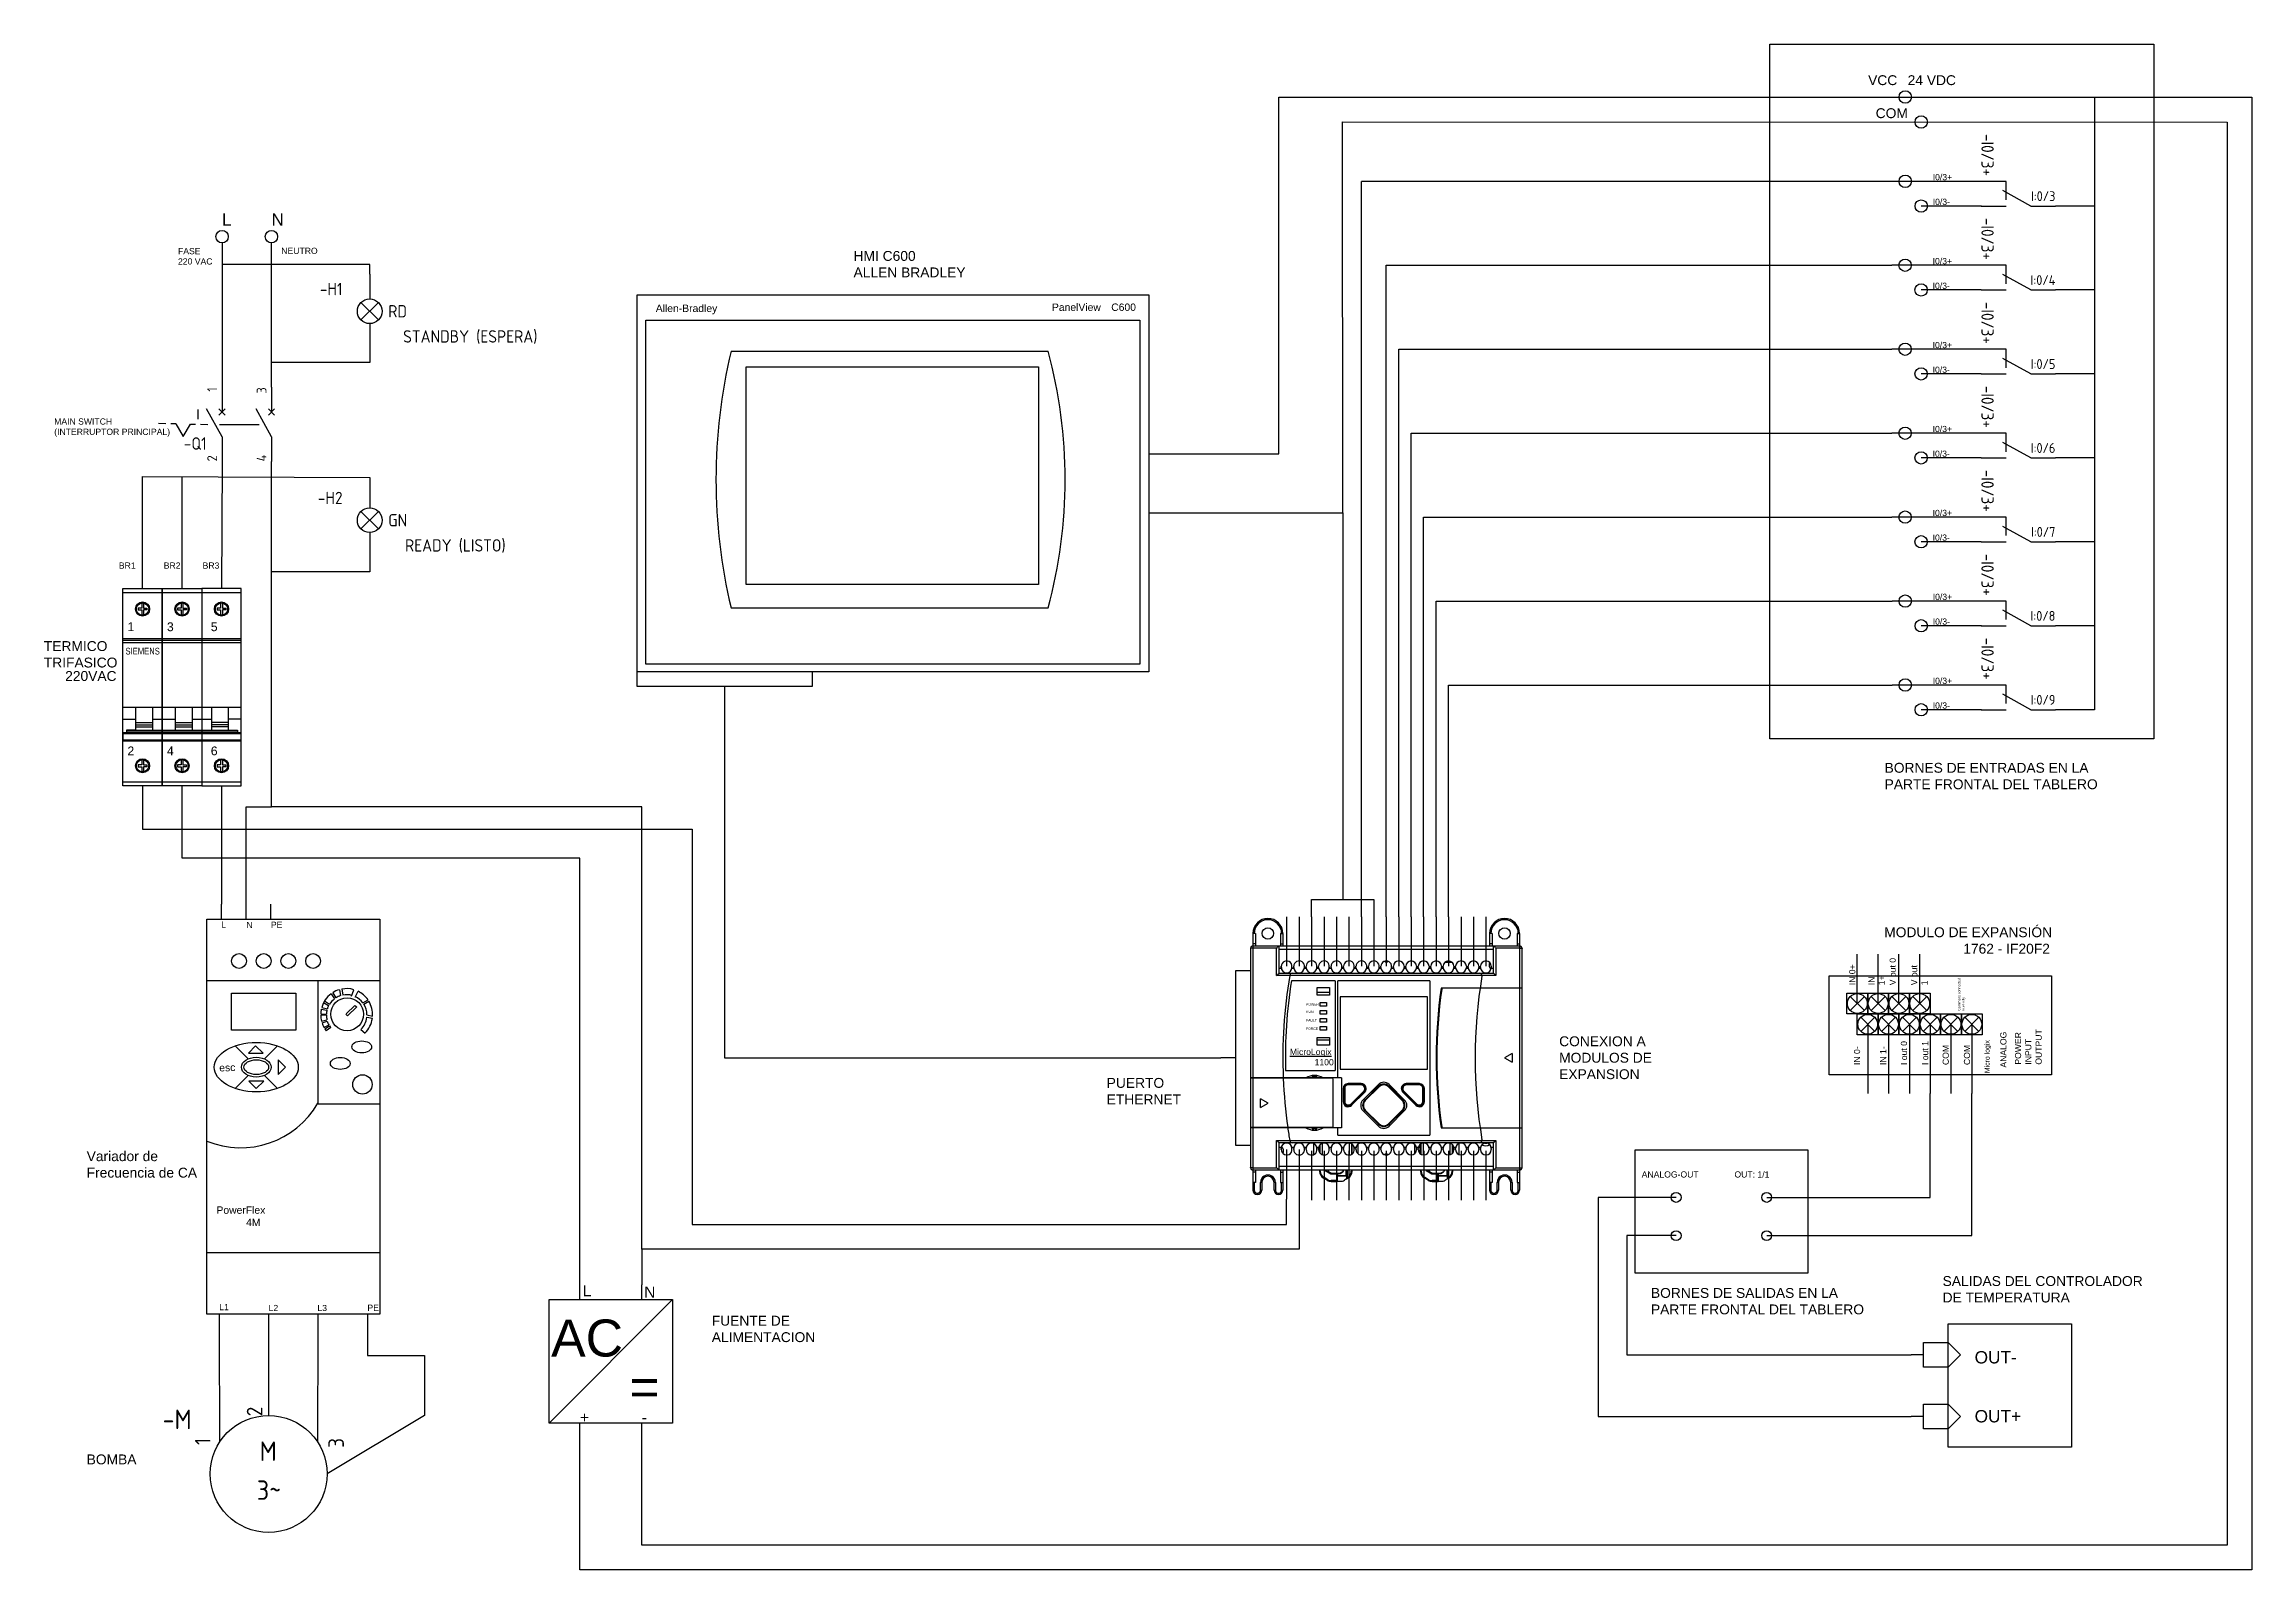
# Model space of a CAD drawing. Header units: inches. Extents: x 106 to 3517, y 102 to 1557.
# Drawn here: x 106 to 1000, y 102 to 720 of the extents above; entities that cross this region are included whole.
import ezdxf
from ezdxf.enums import TextEntityAlignment as Align

# ---------------------------------------------------------------- set-up
doc = ezdxf.new("R2010")
doc.units = ezdxf.units.IN
doc.header["$MEASUREMENT"] = 0
for name, color, linetype in [('025', 244, 'Continuous'), ('035', 5, 'Continuous'), ('07', 7, 'Continuous'), ('BLK_12_THHN', 9, 'Continuous'), ('DESC', 150, 'Continuous'), ('DESCCHILD', 20, 'Continuous'), ('LINK', 9, 'Continuous'), ('LOCBOX', 92, 'Continuous'), ('MISC', 7, 'Continuous'), ('RED_14_THHN', 1, 'Continuous'), ('SYMS', 7, 'Continuous'), ('TAGS', 150, 'Continuous'), ('TERMS', 123, 'Continuous'), ('WIRENO', 72, 'Continuous'), ('WIRES', 250, 'Continuous'), ('YEL_14_THHN', 2, 'Continuous')]:
    doc.layers.add(name, color=color, linetype=linetype)
doc.styles.get("Standard").update_dxf_attribs({"font": 'arial.ttf'})
doc.styles.add('WD_IEC', font='ISOCP2.shx', dxfattribs={"width": 0.9, "height": 4})

msp = doc.modelspace()

# ---------------------------------------------------------------- texts
msp.add_text('esc', height=3, rotation=2).set_placement((177.25, 303.99))
at = {"char_height": 4, "attachment_point": 1}
for s, width, heights, insert in [('VCC^I24 VDC', 37.1347, [3.32], (845.02, 707.51)), ('COM', 29.3606, [0], (848.08, 694.14))]:
    msp.add_mtext_dynamic_manual_height_columns(s, width=width, gutter_width=1, heights=heights, dxfattribs=dict(at, insert=insert))
at = {"layer": '025', "attachment_point": 1}
for s, width, heights, insert, char_height in [('Allen-Bradley', 21.5914, [0], (354, 614.62), 3), ('PanelView ^IC600', 60.2475, [0], (514.46, 615.06), 3), ('L', 2.5, [1.62], (177.99, 364.82), 2.5), ('N', 2.5, [1.62], (188.19, 364.59), 2.5), ('PE', 2.5, [1.62], (198.12, 364.68), 2.5), ('POWER', 6.876, [0], (617.35, 331.67), 1), ('RUN', 6.876, [0], (617.38, 328.7), 1), ('FAULT', 6.876, [0], (617.38, 325.21), 1), ('{\\LMicroLogix\\P}^I1100', 17.316, [0], (610.82, 313.19), 2.5), ('FORCE', 6.876, [0], (617.38, 321.87), 1), ('PowerFlex \\P^I4M', 34.3849, [0], (176.08, 249.37), 3), ('L1', 2.5, [1.62], (177.22, 209.84), 2.5), ('L2', 2.5, [1.62], (197.19, 209.47), 2.5), ('L3', 2.5, [1.62], (216.97, 209.47), 2.5), ('PE', 2.5, [1.62], (237.21, 209.56), 2.5)]:
    msp.add_mtext_dynamic_manual_height_columns(s, width=width, gutter_width=12.5, heights=heights, dxfattribs=dict(at, insert=insert, char_height=char_height))
at = {"layer": '025', "attachment_point": 1, "rotation": 90}
for s, width, insert, char_height in [('Micro logix', 31.822, (892.2, 303.35), 2), ('ANALOG', 12.1935, (898.54, 305.58), 2.5), ('POWER\\PINPUT\\POUTPUT', 16.0597, (904.48, 306.77), 2.5)]:
    msp.add_mtext_dynamic_manual_height_columns(s, width=width, gutter_width=12.5, heights=[0], dxfattribs=dict(at, insert=insert, char_height=char_height))
at = {"layer": '07', "attachment_point": 1}
for s, width, insert, char_height in [('ANALOG-OUT', 27.7614, (753.3, 263.56), 2.5), ('OUT: 1/1', 27.7614, (790.88, 263.56), 2.5), ('L', 3.7515, (324.43, 217.42), 4.5), ('N', 3.7515, (349.31, 216.89), 4.5), ('AC', 19.3101, (311.62, 203.56), 15), ('OUT-', 24.4535, (888.15, 190.76), 5), ('=', 19.3101, (343.32, 183.75), 15), ('+', 3.7515, (323.3, 166.2), 4.5), ('-', 3.7515, (348.31, 166.13), 4.5), ('OUT+', 24.4535, (888.15, 166.88), 5)]:
    msp.add_mtext_dynamic_manual_height_columns(s, width=width, gutter_width=12.5, heights=[0], dxfattribs=dict(at, insert=insert, char_height=char_height))
at = {"layer": 'BLK_12_THHN', "char_height": 5, "attachment_point": 1}
for s, insert in [('{\\C256;\\c0;L}', (178.34, 651.56)), ('{\\C256;\\c0;N}', (198.34, 651.56))]:
    msp.add_mtext_dynamic_manual_height_columns(s, width=13.1208, gutter_width=12.5, heights=[0], dxfattribs=dict(at, insert=insert))
at = {"layer": 'LOCBOX', "char_height": 2.5, "attachment_point": 1}
for s, width, heights, insert in [('{\\C256;\\c0;FASE\\P220 VAC}', 14.7703, [0], (160.5, 637.52)), ('{\\C256;\\c0;NEUTRO}', 14.7703, [0], (202.32, 637.64)), ('{\\C256;\\c0;MAIN SWITCH (INTERRUPTOR PRINCIPAL)}', 48.4353, [11.18], (110.35, 568.52)), ('{\\C256;\\c0;BR1}', 8.4132, [0], (136.55, 510.18)), ('{\\C256;\\c0;BR2}', 8.4132, [0], (154.73, 510.18)), ('{\\C256;\\c0;BR3}', 8.4132, [0], (170.47, 510.18))]:
    msp.add_mtext_dynamic_manual_height_columns(s, width=width, gutter_width=12.5, heights=heights, dxfattribs=dict(at, insert=insert))
at = {"layer": 'LOCBOX', "attachment_point": 1, "rotation": 90}
for s, width, heights, insert, char_height in [('V out 0', 11.3031, [2.95], (853.7, 338.94), 2.5), ('IN 0+', 8.7177, [0], (837.34, 338.94), 2.5), ('IN 1+', 7.9636, [0], (845.11, 338.94), 2.5), ('V out 1', 10.1182, [3.81], (862.4, 338.94), 2.5), ('Commons connected internally', 13.5556, [0], (881.37, 328.6), 1), ('IN 0-', 7.9636, [0], (839.27, 306.63), 2.5), ('IN 1-', 7.9636, [0], (849.85, 306.63), 2.5), ('I out 0', 9.5795, [1.77], (858.27, 306.63), 2.5), ('I out 1', 9.8141, [0], (866.84, 306.63), 2.5), ('COM', 7.9636, [0], (875.18, 306.63), 2.5), ('COM', 7.9636, [0], (883.8, 306.63), 2.5)]:
    msp.add_mtext_dynamic_manual_height_columns(s, width=width, gutter_width=12.5, heights=heights, dxfattribs=dict(at, insert=insert, char_height=char_height))
at = {"layer": 'WIRENO', "char_height": 2.5, "attachment_point": 1}
for insert in [(871.18, 667.49), (871.14, 633.49), (871.14, 599.49), (871.14, 565.49), (871.14, 531.49), (871.18, 497.49), (871.18, 463.49)]:
    msp.add_mtext_dynamic_manual_height_columns('{\\C3;I0/3+}', width=10.3688, gutter_width=12.5, heights=[0], dxfattribs=dict(at, insert=insert))
at = {"layer": 'WIRES', "char_height": 4, "attachment_point": 1}
for s, width, heights, insert in [('HMI C600\\PALLEN BRADLEY', 47.77, [11.03], (434.1, 636.33)), ('TERMICO TRIFASICO', 40.064, [13.24], (106.16, 478.31)), ('220VAC', 13.9267, [14.92], (114.8, 466.19)), ('BORNES DE ENTRADAS EN LA PARTE FRONTAL DEL TABLERO', 92.0168, [11.25], (851.69, 429.01)), ('MODULO DE EXPANSIÓN\\P^I^I1762 - IF20F2', 73.0488, [13.39], (851.54, 362.41)), ('CONEXION A MODULOS DE EXPANSION', 42.1687, [19.77], (719.88, 318.25)), ('PUERTO ETHERNET', 47.77, [11.03], (536.63, 301.39)), ('Variador de \\PFrecuencia de CA', 47.77, [11.03], (123.5, 271.7)), ('BORNES DE SALIDAS EN LA PARTE FRONTAL DEL TABLERO', 89.7608, [13.83], (757.05, 216.32)), ('SALIDAS DEL CONTROLADOR DE TEMPERATURA', 86.9614, [12.15], (875.18, 221.13)), ('FUENTE DE ALIMENTACION', 47.77, [11.03], (376.68, 205.08)), ('BOMBA', 47.77, [11.03], (123.5, 148.9))]:
    msp.add_mtext_dynamic_manual_height_columns(s, width=width, gutter_width=12.5, heights=heights, dxfattribs=dict(at, insert=insert))
at = {"layer": 'YEL_14_THHN', "char_height": 2.5, "attachment_point": 1}
for insert in [(871.18, 657.49), (871.14, 623.49), (871.14, 589.49), (871.14, 555.49), (871.14, 521.49), (871.18, 487.49), (871.18, 453.49)]:
    msp.add_mtext_dynamic_manual_height_columns('I0/3-', width=10.3688, gutter_width=12.5, heights=[0], dxfattribs=dict(at, insert=insert))

# ---------------------------------------------------------------- blocks, each defined once
blk = doc.blocks.new('VCB1')
for p, q in [((0, 7.5), (0, 2.5)), ((0, -2.5), (-3.12, 3.12)), ((0.62, 1.88), (-0.62, 3.12)), ((-0.62, 1.88), (0.62, 3.12)), ((0, -2.5), (0, -7.5))]:
    blk.add_line(p, q)
at = {"style": 'WD_IEC'}
for tag, p in [('INST', (-8, 5.25)), ('TAG1', (-8, -1.75)), ('LOC', (-8, 1.75)), ('RATING1', (-8, -6.35)), ('DESC1', (-8, -14.35)), ('DESC2', (-8, -17.85)), ('DESC3', (-8, -21.35))]:
    blk.add_attdef(tag, text='', height=2.5, dxfattribs=at).set_placement(p, align=Align.RIGHT)
blk.add_attdef('TERM01', text='', height=2, rotation=90, dxfattribs=at).set_placement((-1, 7.5), align=Align.RIGHT)
at = {"style": 'WD_IEC', "flags": 1}
for tag, p, height in [('X2TERM01', (0, 7.5), 0.32), ('MFG', (2.75, 6.5), 1.5), ('CAT', (2.75, 4), 1.5), ('X4LINK', (-2, 0), 0.32), ('X1LINK', (-0.5, 0), 0.32), ('X8TERM02', (0, -7.5), 0.32), ('ASSYCODE', (1, -9), 1), ('FAMILY', (1, -10.5), 1), ('CATDESC', (1, -12), 1), ('CONTACT', (1, -13.5), 1), ('COMMON', (2.25, -14.75), 1)]:
    blk.add_attdef(tag, p, '', height=height, dxfattribs=at)
at = {"style": 'WD_IEC'}
blk.add_attdef('TERM02', (-1, -7.5), '', height=2, rotation=90, dxfattribs=at)
at = {"lineweight": 15, "style": 'WD_IEC'}
blk.add_attdef('XREF', text='', height=2.5, dxfattribs=at).set_placement((-8, -10.35), align=Align.RIGHT)
blk = doc.blocks.new('VCB2')
for p, q in [((0, 7.5), (0, 2.5)), ((0, -2.5), (-3.12, 3.12)), ((0.62, 1.88), (-0.62, 3.12)), ((-0.62, 1.88), (0.62, 3.12)), ((0, -2.5), (0, -7.5))]:
    blk.add_line(p, q)
at = {"style": 'WD_IEC'}
for tag, p in [('INST', (-8, 2.65)), ('LOC', (-8, -0.35)), ('TAG2', (-8, -3.35)), ('DESC1', (-8, -13.35)), ('DESC3', (-8, -19.35)), ('DESC2', (-8, -16.35))]:
    blk.add_attdef(tag, text='', height=2.5, dxfattribs=at).set_placement(p, align=Align.RIGHT)
blk.add_attdef('TERM01', text='', height=2, rotation=90, dxfattribs=at).set_placement((-1, 7.5), align=Align.RIGHT)
at = {"style": 'WD_IEC', "flags": 1}
for tag, p, height in [('X2TERM01', (0, 7.5), 0.32), ('X4LINK', (-2.5, 0), 0.32), ('X1LINK', (-0.5, 0), 0.32), ('X8TERM02', (0, -7.5), 0.32), ('FAMILY', (1, -10.5), 1), ('CONTACT', (1, -13.5), 1)]:
    blk.add_attdef(tag, p, '', height=height, dxfattribs=at)
at = {"style": 'WD_IEC'}
blk.add_attdef('TERM02', (-1, -7.5), '', height=2, rotation=90, dxfattribs=at)
at = {"style": 'WD_IEC', "flags": 1}
blk.add_attdef('RATING1', text='', height=2.5, dxfattribs=at).set_placement((-8, -6.35), align=Align.RIGHT)
at = {"lineweight": 15, "style": 'WD_IEC'}
blk.add_attdef('XREF', text='', height=2.5, dxfattribs=at).set_placement((-8, -10.35), align=Align.RIGHT)
blk = doc.blocks.new('VLT1R')
for p, q in [((0, 7.5), (0, 2.5)), ((-1.77, -1.77), (1.77, 1.77)), ((1.77, -1.77), (-1.77, 1.77)), ((0, -2.5), (0, -7.5))]:
    blk.add_line(p, q)
blk.add_circle((0, 0), 2.5)
at = {"style": 'WD_IEC'}
for tag, p in [('INST', (-5.5, 10.25)), ('LOC', (-5.5, 6.75)), ('TAG1', (-5.5, 3.25)), ('DESC1', (-5.5, -6.35)), ('DESC2', (-5.5, -9.85)), ('DESC3', (-5.5, -13.35))]:
    blk.add_attdef(tag, text='', height=2.5, dxfattribs=at).set_placement(p, align=Align.RIGHT)
blk.add_attdef('TERM01', text='', height=2, rotation=90, dxfattribs=at).set_placement((-1, 7.5), align=Align.RIGHT)
at = {"style": 'WD_IEC', "flags": 1}
for tag, p, height in [('X2TERM01', (0, 7.5), 0.32), ('X4LINK', (-3, 0), 0.32), ('X1LINK', (3, 0), 0.32), ('ASSYCODE', (1, -4), 1), ('X8TERM02', (0, -7.5), 0.32), ('FAMILY', (1, -5.5), 1), ('CATDESC', (1, -7), 1)]:
    blk.add_attdef(tag, p, '', height=height, dxfattribs=at)
at = {"style": 'WD_IEC', "flags": 9}
for tag, p in [('MFG', (-6, -0.25)), ('CAT', (-6, -2.75))]:
    blk.add_attdef(tag, text='', height=1.5, dxfattribs=at).set_placement(p, align=Align.RIGHT)
at = {"style": 'WD_IEC'}
blk.add_attdef('TERM02', (-1, -7.5), '', height=2, rotation=90, dxfattribs=at)
at = {"lineweight": 13, "style": 'WD_IEC'}
blk.add_attdef('COLOR', text='', height=2.5, dxfattribs=at).set_placement((3.75, 0), align=Align.MIDDLE_LEFT)
at = {"lineweight": 15, "style": 'WD_IEC'}
for tag, p in [('XREF', (-5.5, -18)), ('WDTAGALT', (-5.5, -22))]:
    blk.add_attdef(tag, text='', height=2.5, dxfattribs=at).set_placement(p, align=Align.RIGHT)
blk = doc.blocks.new('Q021209')
for p, q in [((-3.5, 0), (-5, 0)), ((-1.5, 0), (-2.5, 0)), ((-1.5, 0), (0, -2.5)), ((0, -2.5), (1.5, 0)), ((1.5, 0), (2.5, 0)), ((3, 1), (3, 3)), ((3.5, 0), (5, 0))]:
    blk.add_line(p, q)
blk = doc.blocks.new('llave trifasica')
for p, q in [((-54, -90.1), (-54, 0)), ((-54, 0), (-36, 0)), ((-36, 0), (-36, -90.1)), ((-41.8, -9), (-41.8, -9)), ((-41.8, -9.8), (-41.8, -9.8)), ((-23.8, -9), (-23.8, -9)), ((-23.8, -9.8), (-23.8, -9.8)), ((-12.2, -9), (-12.2, -9)), ((-12.2, -9.8), (-12.2, -9.8)), ((-54, -59.7), (-48.2, -59.7)), ((-40.4, -54.2), (-40.4, -64.6)), ((-30.2, -54.2), (-30.2, -64.6)), ((-22.4, -54.2), (-22.4, -64.6)), ((-13.6, -54.2), (-13.6, -64.6)), ((0, -59.7), (-5.8, -59.7)), ((-48.2, -61.2), (-40.4, -61.2)), ((-48.2, -62.2), (-40.4, -62.2)), ((-48.2, -63.2), (-40.4, -63.2)), ((-30.2, -61.2), (-22.4, -61.2)), ((-30.2, -62.2), (-22.4, -62.2)), ((-30.2, -63.2), (-22.4, -63.2)), ((-5.8, -61.2), (-13.6, -61.2)), ((-5.8, -62.2), (-13.6, -62.2)), ((-5.8, -63.2), (-13.6, -63.2)), ((-41.8, -80.5), (-41.8, -80.5)), ((-23.8, -80.5), (-23.8, -80.5)), ((-12.2, -80.5), (-12.2, -80.5)), ((-36, -90.1), (-54, -90.1)), ((-41.8, -81.3), (-41.8, -81.3)), ((-23.8, -81.3), (-23.8, -81.3)), ((-12.2, -81.3), (-12.2, -81.3))]:
    blk.add_line(p, q)
for points in [[(-36, 0), (-18, 0), (-18, -90.1), (-36, -90.1)], [(-18, -90.1), (0, -90.1), (0, 0), (-18, 0)]]:
    blk.add_lwpolyline(points, close=True)
for points in [[(-54, -1.9), (-36, -1.9), (-18, -1.9), (0, -1.9)], [(-45.4, -6.6), (-45.4, -9), (-47, -9), (-47, -9.8), (-45.4, -9.8), (-45.4, -12.2)], [(-44.6, -6.6), (-44.6, -9), (-43, -9), (-43, -9.8), (-44.6, -9.8), (-44.6, -12.2)], [(-27.4, -6.6), (-27.4, -9), (-29, -9), (-29, -9.8), (-27.4, -9.8), (-27.4, -12.2)], [(-26.6, -6.6), (-26.6, -9), (-25, -9), (-25, -9.8), (-26.6, -9.8), (-26.6, -12.2)], [(-9.4, -6.6), (-9.4, -9), (-11, -9), (-11, -9.8), (-9.4, -9.8), (-9.4, -12.2)], [(-8.6, -6.6), (-8.6, -9), (-7, -9), (-7, -9.8), (-8.6, -9.8), (-8.6, -12.2)], [(-54, -22.9), (-36, -22.9), (-18, -22.9), (0, -22.9)], [(-54, -23.6), (-36, -23.6), (-18, -23.6), (0, -23.6)], [(-54, -24.6), (-36, -24.6), (-18, -24.6), (0, -24.6)], [(-54, -54.2), (-36, -54.2), (-18, -54.2), (0, -54.2)], [(-48.2, -54.2), (-48.2, -64.6), (-36, -64.6), (-30.2, -64.6), (-18, -64.6), (-5.8, -64.6), (-5.8, -54.2)], [(-40.4, -59.7), (-36, -59.7), (-30.2, -59.7)], [(-22.4, -59.7), (-18, -59.7), (-13.6, -59.7)], [(-36, -69), (-36, -65.9), (-52.3, -65.9), (-54, -65.9), (-54, -69), (-36, -69), (-18, -69), (0, -69), (0, -65.9), (-1.7, -65.9), (-18, -65.9), (-34.3, -65.9), (-36, -65.9)], [(-54, -66.2), (-52.3, -66.2), (-36, -66.2), (-34.3, -66.2), (-18, -66.2), (-1.7, -66.2), (0, -66.2)], [(-54, -69.5), (-36, -69.5), (-18, -69.5), (0, -69.5)], [(-48.2, -64.6), (-52.3, -64.6), (-52.3, -65.9)], [(-52.3, -64.7), (-48.2, -64.7), (-36, -64.7), (-30.2, -64.7), (-18, -64.7), (-5.8, -64.7), (-1.7, -64.7)], [(-52.3, -64.9), (-48.2, -64.9), (-36, -64.9), (-30.2, -64.9), (-18, -64.9), (-5.8, -64.9), (-1.7, -64.9)], [(-5.8, -64.6), (-1.7, -64.6), (-1.7, -65.9)], [(-45.4, -78.1), (-45.4, -80.5), (-47, -80.5), (-47, -81.3), (-45.4, -81.3), (-45.4, -83.7)], [(-44.6, -78.1), (-44.6, -80.5), (-43, -80.5), (-43, -81.3), (-44.6, -81.3), (-44.6, -83.7)], [(-27.4, -78.1), (-27.4, -80.5), (-29, -80.5), (-29, -81.3), (-27.4, -81.3), (-27.4, -83.7)], [(-26.6, -78.1), (-26.6, -80.5), (-25, -80.5), (-25, -81.3), (-26.6, -81.3), (-26.6, -83.7)], [(-9.4, -78.1), (-9.4, -80.5), (-11, -80.5), (-11, -81.3), (-9.4, -81.3), (-9.4, -83.7)], [(-8.6, -78.1), (-8.6, -80.5), (-7, -80.5), (-7, -81.3), (-8.6, -81.3), (-8.6, -83.7)], [(0, -88.4), (-18, -88.4), (-36, -88.4), (-54, -88.4)]]:
    blk.add_lwpolyline(points)
for centre, radius in [((-45, -9.4), 3.23), ((-45, -9.4), 2.8), ((-27, -9.4), 3.23), ((-27, -9.4), 2.8), ((-9, -9.4), 3.23), ((-9, -9.4), 2.8), ((-45, -80.9), 3.23), ((-45, -80.9), 2.8), ((-27, -80.9), 3.23), ((-27, -80.9), 2.8), ((-9, -80.9), 3.23), ((-9, -80.9), 2.8)]:
    blk.add_circle(centre, radius)
at = {"attachment_point": 1}
for s, width, gutter_width, insert, char_height in [('{\\fSwis721 BlkOul BT|b0|i0|c0|p82;1}', 16.041, 20, (-51.9, -15.5), 4), ('{\\fSwis721 BlkOul BT|b0|i0|c0|p82;3}', 16.041, 20, (-33.9, -15.5), 4), ('{\\fSwis721 BlkOul BT|b0|i0|c0|p82;5}', 16.041, 20, (-13.9, -15.5), 4), ('{\\fSwis721 BdCnOul BT|b0|i0|c0|p82;SIEMENS}', 28.463, 15.2, (-52.8, -27.1), 3.043), ('{\\fSwis721 BlkOul BT|b0|i0|c0|p82;2}', 16.041, 20, (-51.9, -72.1), 4), ('{\\fSwis721 BlkOul BT|b0|i0|c0|p82;4}', 16.041, 20, (-33.9, -72.1), 4), ('{\\fSwis721 BlkOul BT|b0|i0|c0|p82;6}', 16.041, 20, (-13.9, -72.1), 4)]:
    blk.add_mtext_dynamic_manual_height_columns(s, width=width, gutter_width=gutter_width, heights=[0], dxfattribs=dict(at, insert=insert, char_height=char_height))
blk = doc.blocks.new('VLT1G')
for p, q in [((0, 7.5), (0, 2.5)), ((-1.77, -1.77), (1.77, 1.77)), ((1.77, -1.77), (-1.77, 1.77)), ((0, -2.5), (0, -7.5))]:
    blk.add_line(p, q)
blk.add_circle((0, 0), 2.5)
at = {"style": 'WD_IEC'}
for tag, p in [('INST', (-5.5, 10.25)), ('LOC', (-5.5, 6.75)), ('TAG1', (-5.5, 3.25)), ('DESC1', (-5.5, -6.35)), ('DESC2', (-5.5, -9.85)), ('DESC3', (-5.5, -13.35))]:
    blk.add_attdef(tag, text='', height=2.5, dxfattribs=at).set_placement(p, align=Align.RIGHT)
blk.add_attdef('TERM01', text='', height=2, rotation=90, dxfattribs=at).set_placement((-1, 7.5), align=Align.RIGHT)
at = {"style": 'WD_IEC', "flags": 1}
for tag, p, height in [('X2TERM01', (0, 7.5), 0.32), ('X4LINK', (-3, 0), 0.32), ('X1LINK', (3, 0), 0.32), ('ASSYCODE', (1, -4), 1), ('X8TERM02', (0, -7.5), 0.32), ('FAMILY', (1, -5.5), 1), ('CATDESC', (1, -7), 1)]:
    blk.add_attdef(tag, p, '', height=height, dxfattribs=at)
at = {"style": 'WD_IEC', "flags": 9}
for tag, p in [('MFG', (-6, -0.25)), ('CAT', (-6, -2.75))]:
    blk.add_attdef(tag, text='', height=1.5, dxfattribs=at).set_placement(p, align=Align.RIGHT)
at = {"style": 'WD_IEC'}
blk.add_attdef('TERM02', (-1, -7.5), '', height=2, rotation=90, dxfattribs=at)
at = {"lineweight": 13, "style": 'WD_IEC'}
blk.add_attdef('COLOR', text='', height=2.5, dxfattribs=at).set_placement((3.75, 0), align=Align.MIDDLE_LEFT)
at = {"lineweight": 15, "style": 'WD_IEC'}
for tag, p in [('XREF', (-5.5, -18)), ('WDTAGALT', (-5.5, -21))]:
    blk.add_attdef(tag, text='', height=2.5, dxfattribs=at).set_placement(p, align=Align.RIGHT)
blk = doc.blocks.new('VMO14')
blk.add_line((20, 7.5), (7.5, 0))
blk.add_circle((0, 0), 7.5)
at = {"style": 'WD_IEC'}
for tag, p in [('INST', (-15.5, 12.75)), ('LOC', (-15.5, 9.25)), ('TAG1', (-15.5, 5.75)), ('DESC1', (-15.5, 1.5)), ('DESC2', (-15.5, -2)), ('DESC3', (-15.5, -5.5)), ('RATING1', (-15.5, -9)), ('RATING2', (-15.5, -12.5)), ('RATING3', (-15.5, -16))]:
    blk.add_attdef(tag, text='', height=2.5, dxfattribs=at).set_placement(p, align=Align.RIGHT)
blk.add_attdef('TERM02', (-0.81, 7.4), '', height=2, rotation=90, dxfattribs=at)
for tag, p in [('TERM04', (19, 10)), ('TERM01', (-7.47, 4.61)), ('TERM03', (9.66, 4.61))]:
    blk.add_attdef(tag, text='', height=2, rotation=90, dxfattribs=at).set_placement(p, align=Align.RIGHT)
at = {"style": 'WD_IEC', "flags": 1}
for tag, p, height in [('MFG', (22.75, 9), 1.5), ('X2TERM02', (0, 7.5), 0.32), ('X2TERM04', (20, 7.5), 0.32), ('CAT', (22.75, 6.5), 1.5), ('X0TERM01', (-6.4, 3.9), 0.32), ('X0TERM03', (6.4, 3.9), 0.32), ('X4LINK', (-7.5, 0), 0.32), ('X1LINK', (7.5, 0), 0.32), ('ASSYCODE', (1, -9), 1), ('FAMILY', (1, -10.5), 1), ('CATDESC', (1, -12), 1)]:
    blk.add_attdef(tag, p, '', height=height, dxfattribs=at)
at = {"style": 'WD_IEC'}
for tag, p in [('M', (-0.06, 1.67)), ('3~', (0.05, -3.33))]:
    blk.add_attdef(tag, text='', height=2.5, dxfattribs=at).set_placement(p, align=Align.CENTER)
at = {"lineweight": 15, "style": 'WD_IEC'}
blk.add_attdef('XREF', text='', height=2.5, dxfattribs=at).set_placement((-15.5, -19.5), align=Align.RIGHT)
blk = doc.blocks.new('VT0_02')
blk.add_circle((0, 0), 1.25)
at = {"style": 'WD_IEC', "flags": 1}
for tag, p in [('X4TERM01', (-1.25, 0)), ('X2TERM01', (0, 1.25)), ('X1TERM01', (1.25, 0)), ('X8TERM01', (0, -1.25))]:
    blk.add_attdef(tag, p, '', height=0.32, dxfattribs=at)
blk = doc.blocks.new('VCR23')
for p, q in [((0, 2.5), (0, 7.5)), ((0, 2.5), (-3.125, -3.125)), ((-5, -2.5), (-5, -7.5)), ((-1.25, -2.5), (-5, -2.5)), ((0, -7.5), (0, -2.5))]:
    blk.add_line(p, q)
at = {"style": 'WD_IEC'}
for tag, p in [('INST', (-10.25, 7.75)), ('LOC', (-10.25, 4.25)), ('TAG2', (-10.25, 0.75)), ('XREF', (-10.25, -3.75)), ('DESC2', (-10.25, -11.1)), ('DESC1', (-10.25, -7.6)), ('DESC3', (-10.25, -14.6))]:
    blk.add_attdef(tag, text='', height=2.5, dxfattribs=at).set_placement(p, align=Align.RIGHT)
blk.add_attdef('TERM01', text='', height=2, rotation=90, dxfattribs=at).set_placement((-1, 7.5), align=Align.RIGHT)
at = {"style": 'WD_IEC', "flags": 1}
for tag, p, height in [('X2TERM01', (0, 7.5), 0.32), ('X4LINK', (-2, 0), 0.32), ('X1LINK', (-0.5, 0), 0.32), ('CONTACT', (4, -3.5), 1), ('FAMILY', (4, -5), 1), ('X8TERM03', (-5, -7.5), 0.32), ('X8TERM02', (0, -7.5), 0.32)]:
    blk.add_attdef(tag, p, '', height=height, dxfattribs=at)
at = {"style": 'WD_IEC'}
for tag, p in [('TERM03', (-6, -7.5)), ('TERM02', (-1, -7.5))]:
    blk.add_attdef(tag, p, '', height=2, rotation=90, dxfattribs=at)

# ---------------------------------------------------------------- linework, layer by layer
for p, q in [((172.21, 365.76), (242.21, 365.76)), ((172.21, 205.76), (172.21, 365.76)), ((242.21, 365.76), (242.21, 205.76)), ((242.21, 365.76), (242.21, 340.76)), ((242.21, 340.76), (172.21, 340.76)), ((217.21, 290.76), (217.21, 340.76)), ((242.21, 340.76), (242.21, 290.76)), ((242.21, 340.76), (242.21, 275.76)), ((182.21, 335.76), (208.21, 335.76)), ((182.21, 320.76), (182.21, 335.76)), ((208.21, 335.76), (208.21, 320.76)), ((219.49, 331.95), (221.51, 330.68)), ((219.85, 332.58), (221.83, 331.23)), ((222.55, 335.51), (223.86, 333.45)), ((223.14, 335.91), (224.44, 333.85)), ((225.85, 337.15), (226.37, 334.73)), ((226.81, 337.46), (227.32, 334.96)), ((230.8, 334.46), (231.75, 337.14)), ((232.27, 334.11), (233.44, 336.49)), ((235.36, 331.83), (237.45, 333.03)), ((235.73, 331.3), (237.82, 332.46)), ((218.29, 327.31), (220.59, 327.27)), ((220.58, 326.87), (218.29, 326.82)), ((218.51, 329.22), (220.8, 328.8)), ((218.62, 324.42), (220.81, 324.94)), ((218.69, 329.94), (220.98, 329.42)), ((218.84, 323.67), (220.96, 324.4)), ((219.67, 321.83), (221.59, 322.92)), ((219.92, 321.29), (221.86, 322.46)), ((229.17, 326.57), (228.5, 327.24)), ((228.61, 327.36), (232.09, 330.72)), ((232.88, 330.16), (229.17, 326.57)), ((232.09, 330.72), (232.88, 330.16)), ((236.97, 325.97), (239.21, 325.55)), ((237.02, 326.97), (239.3, 326.48)), ((172.21, 290.76), (172.21, 315.76)), ((208.21, 320.76), (182.21, 320.76)), ((188.88, 309.09), (183.59, 314.38)), ((191.95, 314.43), (189, 311.38)), ((191.95, 314.43), (195, 311.49)), ((200.83, 314.38), (195.54, 309.09)), ((222.33, 321.79), (220.57, 320.5)), ((222.19, 321.78), (222.19, 321.78)), ((234.56, 321.01), (236.31, 319.55)), ((189, 311.38), (195, 311.49)), ((204.1, 305.76), (201.1, 308.76)), ((201.1, 308.76), (201.1, 302.76)), ((204.1, 305.76), (201.1, 302.76)), ((188.88, 302.43), (183.59, 297.14)), ((192.2, 297.07), (189.2, 300.07)), ((195.2, 300.07), (189.2, 300.07)), ((192.2, 297.07), (195.2, 300.07)), ((200.83, 297.14), (195.54, 302.43)), ((242.21, 290.76), (217.21, 290.76)), ((242.21, 290.76), (217.21, 290.76)), ((172.21, 205.76), (172.21, 230.76)), ((172.21, 230.76), (242.21, 230.76)), ((242.21, 205.76), (172.21, 205.76))]:
    msp.add_line(p, q)
at = {"color": 7, "linetype": 'Continuous'}
for p, q in [((606.97, 359.93), (607.98, 359.93)), ((607.98, 359.93), (607.98, 354.89)), ((692.73, 359.93), (691.73, 359.93)), ((691.73, 359.93), (691.73, 354.89)), ((692.73, 359.93), (692.73, 354.89)), ((702.82, 359.93), (702.82, 354.89)), ((702.82, 359.93), (703.83, 359.93)), ((703.83, 359.93), (703.83, 256.01)), ((594.87, 353.88), (594.87, 265.09)), ((606.47, 354.89), (693.24, 354.89)), ((693.24, 353.38), (606.47, 353.38)), ((606.97, 355.7), (607.98, 355.7)), ((692.73, 355.7), (691.73, 355.7)), ((693.24, 343.79), (693.24, 354.89)), ((693.25, 354.89), (703.83, 354.89)), ((694.25, 354.01), (694.25, 342.88)), ((703.83, 354.01), (694.25, 354.01)), ((702.82, 355.7), (703.83, 355.7)), ((704.84, 265.09), (704.84, 353.88)), ((694.25, 342.88), (605.46, 342.88)), ((606.47, 343.79), (693.24, 343.79)), ((629.17, 340.76), (611.43, 340.76)), ((611.63, 345.81), (612.38, 345.81)), ((611.66, 346.32), (611.66, 346.11)), ((612.36, 346.62), (612.38, 346.62)), ((612.36, 346.11), (612.36, 346.62)), ((616.68, 345.81), (617.43, 345.81)), ((616.7, 346.32), (616.7, 346.11)), ((617.41, 346.62), (617.43, 346.62)), ((617.41, 346.11), (617.41, 346.62)), ((621.72, 345.81), (622.47, 345.81)), ((621.75, 346.32), (621.75, 346.11)), ((622.45, 346.62), (622.47, 346.62)), ((622.45, 346.11), (622.45, 346.62)), ((626.77, 345.81), (627.52, 345.81)), ((626.79, 346.32), (626.79, 346.11)), ((627.5, 346.62), (627.52, 346.62)), ((627.5, 346.11), (627.5, 346.62)), ((629.17, 340.76), (629.17, 304.44)), ((667.51, 340.76), (630.18, 340.76)), ((630.18, 301.42), (630.18, 340.76)), ((631.81, 345.81), (632.56, 345.81)), ((631.83, 346.32), (631.83, 346.11)), ((632.54, 346.62), (632.56, 346.62)), ((632.54, 346.11), (632.54, 346.62)), ((636.86, 345.81), (637.61, 345.81)), ((636.88, 346.32), (636.88, 346.11)), ((637.59, 346.62), (637.61, 346.62)), ((637.59, 346.11), (637.59, 346.62)), ((641.9, 345.81), (642.65, 345.81)), ((641.92, 346.32), (641.92, 346.11)), ((642.63, 346.62), (642.65, 346.62)), ((642.63, 346.11), (642.63, 346.62)), ((646.95, 345.81), (647.71, 345.81)), ((646.97, 346.32), (646.97, 346.11)), ((647.69, 346.11), (647.69, 346.61)), ((652, 345.81), (652.76, 345.81)), ((652.02, 346.41), (652.02, 346.11)), ((652.74, 346.11), (652.74, 346.62)), ((657.06, 345.81), (657.81, 345.81)), ((657.08, 346.62), (657.08, 346.11)), ((657.78, 346.11), (657.78, 346.62)), ((662.1, 345.81), (662.85, 345.81)), ((662.12, 346.62), (662.12, 346.11)), ((662.83, 346.11), (662.83, 346.62)), ((667.15, 345.81), (667.9, 345.81)), ((667.17, 346.62), (667.17, 346.11)), ((667.51, 340.76), (667.51, 278.21)), ((667.87, 346.11), (667.87, 346.62)), ((672.19, 345.81), (672.94, 345.81)), ((672.21, 346.62), (672.21, 346.11)), ((672.92, 346.11), (672.92, 346.62)), ((673.78, 348.33), (676.39, 348.33)), ((677.24, 345.81), (677.99, 345.81)), ((677.26, 346.62), (677.26, 346.11)), ((677.96, 346.11), (677.96, 346.62)), ((682.28, 345.81), (683.03, 345.81)), ((682.3, 346.62), (682.3, 346.11)), ((683.01, 346.11), (683.01, 346.62)), ((687.33, 345.81), (688.07, 345.81)), ((687.35, 346.62), (687.35, 346.11)), ((688.05, 346.11), (688.05, 346.62)), ((692.37, 345.81), (693.24, 345.81)), ((692.39, 346.62), (692.39, 346.11)), ((621.86, 337.99), (626.9, 337.99)), ((621.86, 334.96), (621.86, 337.99)), ((626.9, 335.97), (621.86, 335.97)), ((626.9, 334.96), (621.86, 334.96)), ((623.12, 331.94), (625.64, 331.94)), ((623.12, 330.42), (623.12, 331.94)), ((625.64, 331.94), (625.64, 330.42)), ((626.9, 337.99), (626.9, 334.96)), ((666.5, 334.21), (631.19, 334.21)), ((631.19, 334.21), (631.19, 304.95)), ((666.5, 304.95), (666.5, 334.21)), ((704.84, 337.74), (672.05, 337.74)), ((625.64, 330.42), (623.12, 330.42)), ((623.12, 328.71), (625.64, 328.71)), ((623.12, 327.19), (623.12, 328.71)), ((625.64, 327.19), (623.12, 327.19)), ((623.12, 325.48), (625.64, 325.48)), ((623.12, 323.97), (623.12, 325.48)), ((625.64, 323.97), (623.12, 323.97)), ((623.12, 322.25), (625.64, 322.25)), ((623.12, 320.74), (623.12, 322.25)), ((625.64, 328.71), (625.64, 327.19)), ((625.64, 325.48), (625.64, 323.97)), ((625.64, 322.25), (625.64, 320.74)), ((621.86, 317.71), (626.9, 317.71)), ((621.86, 314.68), (621.86, 317.71)), ((626.9, 316.7), (621.86, 316.7)), ((626.9, 314.68), (621.86, 314.68)), ((625.64, 320.74), (623.12, 320.74)), ((626.9, 317.71), (626.9, 314.68)), ((609.04, 304.44), (629.17, 304.44)), ((631.19, 304.95), (666.5, 304.95)), ((700.81, 311.25), (697.75, 309.49)), ((697.75, 309.49), (700.81, 307.72)), ((700.81, 311.25), (700.81, 307.72)), ((631.69, 301.42), (594.87, 301.42)), ((627.96, 301.26), (594.87, 301.26)), ((611.01, 301.42), (611.01, 301.26)), ((619.08, 301.26), (619.08, 301.42)), ((621.69, 301.92), (619.9, 301.92)), ((622.11, 301.26), (622.11, 301.42)), ((627.66, 301.42), (627.66, 301.26)), ((628.36, 281.79), (628.36, 300.86)), ((631.69, 301.42), (631.69, 281.24)), ((633.01, 297.08), (632.4, 297.08)), ((632.4, 297.08), (632.4, 291.75)), ((632.7, 291.95), (632.7, 297.08)), ((633.01, 297.08), (633.01, 291.95)), ((639.74, 299.09), (634.42, 299.09)), ((634.52, 299.09), (634.52, 298.59)), ((634.52, 298.89), (639.64, 298.89)), ((639.64, 298.59), (634.52, 298.59)), ((640.71, 296.01), (635.59, 290.88)), ((640.92, 295.79), (635.8, 290.67)), ((635.84, 290.33), (641.17, 295.65)), ((639.64, 298.59), (639.64, 299.09)), ((646.71, 298.76), (640.4, 292.46)), ((641.12, 295.6), (640.71, 296.01)), ((641.16, 292.46), (646.71, 298.01)), ((641.37, 292.24), (646.92, 297.79)), ((646.92, 297.79), (646.33, 298.38)), ((651.36, 298.38), (650.77, 297.79)), ((650.77, 297.79), (656.32, 292.24)), ((657.29, 292.46), (650.99, 298.76)), ((650.99, 298.01), (656.54, 292.46)), ((656.52, 295.65), (661.85, 290.33)), ((656.98, 296.01), (656.57, 295.6)), ((661.89, 290.67), (656.77, 295.79)), ((662.1, 290.88), (656.98, 296.01)), ((663.27, 299.09), (657.95, 299.09)), ((658.05, 299.09), (658.05, 298.59)), ((658.05, 298.89), (663.17, 298.89)), ((663.17, 298.59), (658.05, 298.59)), ((663.17, 298.59), (663.17, 299.09)), ((664.69, 291.95), (664.69, 297.08)), ((665.29, 297.08), (664.69, 297.08)), ((664.99, 297.08), (664.99, 291.95)), ((665.29, 291.75), (665.29, 297.08)), ((632.4, 291.95), (633.01, 291.95)), ((635.59, 290.88), (636, 290.48)), ((640.4, 288.18), (646.71, 281.87)), ((640.78, 292.84), (641.37, 292.24)), ((641.37, 288.39), (640.78, 287.8)), ((646.71, 282.63), (641.16, 288.18)), ((646.92, 282.84), (641.37, 288.39)), ((656.32, 288.39), (650.77, 282.84)), ((650.99, 281.87), (657.29, 288.18)), ((656.54, 288.18), (650.99, 282.63)), ((656.32, 292.24), (656.91, 292.84)), ((656.91, 287.8), (656.32, 288.39)), ((661.7, 290.48), (662.1, 290.88)), ((664.69, 291.95), (665.29, 291.95)), ((627.96, 281.39), (594.87, 281.39)), ((631.69, 281.24), (594.87, 281.24)), ((595.88, 281.24), (595.88, 256.01)), ((611.01, 281.39), (611.01, 281.24)), ((619.08, 281.24), (619.08, 281.39)), ((621.69, 280.73), (619.9, 280.73)), ((622.11, 281.39), (622.11, 281.24)), ((627.66, 281.39), (627.66, 281.24)), ((630.18, 278.21), (630.18, 281.24)), ((630.18, 278.21), (667.51, 278.21)), ((646.33, 282.25), (646.92, 282.84)), ((650.77, 282.84), (651.36, 282.25)), ((672.05, 281.24), (704.84, 281.24)), ((605.46, 276.1), (694.25, 276.1)), ((605.46, 264.97), (605.46, 276.1)), ((693.24, 275.18), (606.47, 275.18)), ((606.47, 264.08), (606.47, 275.18)), ((612.38, 273.16), (611.63, 273.16)), ((611.66, 272.86), (611.66, 272.65)), ((612.36, 272.36), (612.36, 272.86)), ((612.38, 272.36), (612.36, 272.36)), ((617.43, 273.16), (616.68, 273.16)), ((616.7, 272.86), (616.7, 272.65)), ((617.41, 272.36), (617.41, 272.86)), ((617.43, 272.36), (617.41, 272.36)), ((620.49, 270.38), (620.49, 274.83)), ((622.47, 273.16), (621.72, 273.16)), ((621.75, 272.86), (621.75, 272.65)), ((622.45, 272.36), (622.45, 272.86)), ((622.47, 272.36), (622.45, 272.36)), ((622.76, 271.3), (622.76, 273.98)), ((622.86, 274.13), (622.86, 271.13)), ((623.12, 270.83), (623.12, 274.42)), ((623.14, 270.81), (623.14, 274.44)), ((623.92, 274.91), (623.92, 270.33)), ((627.52, 273.16), (626.77, 273.16)), ((626.79, 272.86), (626.79, 272.65)), ((627.5, 272.36), (627.5, 272.86)), ((627.52, 272.36), (627.5, 272.36)), ((632.56, 273.16), (631.81, 273.16)), ((631.83, 272.86), (631.83, 272.65)), ((632.54, 272.36), (632.54, 272.86)), ((632.56, 272.36), (632.54, 272.36)), ((634.92, 270.21), (634.92, 275.02)), ((635.71, 274.79), (635.71, 270.43)), ((635.73, 274.77), (635.73, 270.45)), ((635.98, 270.61), (635.98, 274.61)), ((636.08, 270.67), (636.08, 274.54)), ((637.61, 273.16), (636.86, 273.16)), ((636.88, 272.86), (636.88, 272.65)), ((637.59, 272.36), (637.59, 272.86)), ((637.61, 272.36), (637.59, 272.36)), ((638.35, 274.51), (638.35, 270.72)), ((642.65, 273.16), (641.9, 273.16)), ((641.92, 272.86), (641.92, 272.65)), ((642.63, 272.36), (642.63, 272.86)), ((642.65, 272.36), (642.63, 272.36)), ((647.71, 273.16), (646.95, 273.16)), ((646.97, 272.86), (646.97, 272.65)), ((647.69, 272.36), (647.69, 272.86)), ((652.76, 273.16), (652, 273.16)), ((652.02, 272.86), (652.02, 272.57)), ((652.74, 272.36), (652.74, 272.86)), ((657.81, 273.16), (657.06, 273.16)), ((657.08, 272.86), (657.08, 272.36)), ((657.78, 272.36), (657.78, 272.86)), ((661.36, 270.7), (661.36, 274.51)), ((662.85, 273.16), (662.1, 273.16)), ((662.12, 272.86), (662.12, 272.36)), ((662.83, 272.36), (662.83, 272.86)), ((663.63, 270.69), (663.63, 274.54)), ((663.73, 274.62), (663.73, 270.62)), ((663.98, 270.46), (663.98, 274.78)), ((664, 270.44), (664, 274.79)), ((664.79, 275.02), (664.79, 270.21)), ((667.9, 273.16), (667.15, 273.16)), ((667.17, 272.86), (667.17, 272.36)), ((667.87, 272.36), (667.87, 272.86)), ((672.94, 273.16), (672.19, 273.16)), ((672.21, 272.86), (672.21, 272.36)), ((672.92, 272.36), (672.92, 272.86)), ((675.78, 270.32), (675.78, 274.92)), ((676.57, 274.44), (676.57, 270.79)), ((676.59, 274.42), (676.59, 270.81)), ((676.85, 271.11), (676.85, 274.13)), ((676.94, 271.26), (676.94, 273.98)), ((677.99, 273.16), (677.24, 273.16)), ((677.26, 272.86), (677.26, 272.36)), ((677.96, 272.36), (677.96, 272.86)), ((679.21, 274.82), (679.21, 270.39)), ((683.03, 273.16), (682.28, 273.16)), ((682.3, 272.86), (682.3, 272.36)), ((683.01, 272.36), (683.01, 272.86)), ((688.07, 273.16), (687.33, 273.16)), ((687.35, 272.86), (687.35, 272.36)), ((688.05, 272.36), (688.05, 272.86)), ((693.24, 273.16), (692.37, 273.16)), ((692.39, 272.86), (692.39, 272.36)), ((693.24, 264.08), (693.24, 275.18)), ((694.25, 276.1), (694.25, 264.97)), ((595.88, 264.97), (605.46, 264.97)), ((606.46, 264.08), (595.88, 264.08)), ((596.88, 263.28), (595.88, 263.28)), ((596.88, 264.08), (596.88, 259.04)), ((606.47, 265.6), (693.24, 265.6)), ((693.24, 264.08), (606.47, 264.08)), ((606.97, 264.08), (606.97, 259.04)), ((606.97, 263.28), (607.98, 263.28)), ((607.98, 264.08), (607.98, 256.01)), ((622.86, 264.08), (622.86, 263.58)), ((623.12, 263.58), (623.12, 264.08)), ((623.12, 263.58), (623.14, 263.58)), ((623.14, 263.58), (623.14, 264.08)), ((625.96, 259.94), (624.46, 260.81)), ((624.64, 261.03), (624.63, 261.01)), ((624.63, 261.01), (626.14, 260.17)), ((626.15, 260.19), (624.64, 261.03)), ((625.11, 264.08), (625.11, 263.92)), ((625.11, 263.92), (625.13, 263.93)), ((625.11, 263.92), (627.47, 262.53)), ((625.13, 264.08), (625.13, 263.93)), ((627.48, 262.56), (625.13, 263.93)), ((626.14, 260.17), (626.15, 260.19)), ((626.22, 264.08), (626.22, 264.03)), ((626.28, 264.07), (626.22, 264.03)), ((626.6, 263.37), (626.66, 263.4)), ((626.6, 263.37), (627.53, 262.82)), ((627.54, 262.89), (626.66, 263.4)), ((627.47, 262.53), (627.48, 262.56)), ((627.47, 262.53), (629.66, 262.53)), ((627.48, 262.56), (629.68, 262.56)), ((627.54, 262.89), (627.53, 262.82)), ((627.57, 259.82), (627.57, 259.8)), ((629.66, 259.82), (627.57, 259.82)), ((629.68, 259.8), (627.57, 259.8)), ((627.57, 259.51), (629.99, 259.51)), ((627.92, 262.72), (627.93, 262.78)), ((627.92, 262.72), (629.99, 262.72)), ((627.93, 262.78), (631.12, 262.78)), ((629.66, 262.53), (629.68, 262.56)), ((629.66, 262.53), (629.66, 259.82)), ((629.66, 259.82), (629.68, 259.8)), ((629.68, 262.56), (629.68, 259.8)), ((630.19, 262.76), (629.99, 262.72)), ((629.99, 262.72), (629.99, 259.51)), ((630.06, 259.53), (629.99, 259.51)), ((630.06, 261.67), (630.19, 261.69)), ((630.06, 259.53), (630.06, 261.67)), ((633.79, 261.67), (630.06, 261.67)), ((630.06, 259.53), (631.28, 259.53)), ((630.19, 261.69), (630.19, 262.76)), ((630.19, 262.76), (631.13, 262.76)), ((633.65, 261.69), (630.19, 261.69)), ((632.18, 263.4), (631.12, 262.78)), ((631.13, 262.76), (631.12, 262.78)), ((631.13, 262.76), (632.21, 263.39)), ((632.18, 263.4), (632.21, 263.39)), ((632.59, 264.05), (632.56, 264.07)), ((632.59, 264.08), (632.59, 264.05)), ((633.79, 260.48), (632.88, 259.95)), ((633.65, 261.69), (633.65, 264.08)), ((633.79, 261.67), (633.65, 261.69)), ((633.79, 261.67), (633.79, 260.48)), ((633.79, 260.48), (633.85, 260.5)), ((633.85, 260.5), (633.85, 264.08)), ((634.38, 260.81), (633.85, 260.5)), ((634.16, 260.98), (634.16, 264.08)), ((634.19, 261.02), (634.19, 264.08)), ((635.71, 264.08), (635.71, 263.58)), ((635.71, 263.58), (635.73, 263.58)), ((635.73, 264.08), (635.73, 263.58)), ((635.98, 263.58), (635.98, 264.08)), ((663.73, 264.08), (663.73, 263.58)), ((663.98, 263.58), (663.98, 264.08)), ((663.98, 263.58), (664, 263.58)), ((664, 263.58), (664, 264.08)), ((666.83, 259.94), (665.33, 260.81)), ((665.5, 261.03), (665.49, 261.01)), ((665.49, 261.01), (667, 260.17)), ((667.02, 260.19), (665.5, 261.03)), ((665.97, 264.08), (665.97, 263.92)), ((665.97, 263.92), (665.99, 263.93)), ((665.97, 263.92), (668.33, 262.53)), ((665.99, 264.08), (665.99, 263.93)), ((668.34, 262.56), (665.99, 263.93)), ((667, 260.17), (667.02, 260.19)), ((667.08, 264.08), (667.08, 264.03)), ((667.15, 264.07), (667.08, 264.03)), ((667.46, 263.37), (667.53, 263.4)), ((667.46, 263.37), (668.39, 262.82)), ((668.41, 262.89), (667.53, 263.4)), ((668.33, 262.53), (668.34, 262.56)), ((668.33, 262.53), (670.52, 262.53)), ((668.34, 262.56), (670.54, 262.56)), ((668.41, 262.89), (668.39, 262.82)), ((668.43, 259.82), (668.43, 259.8)), ((670.52, 259.82), (668.43, 259.82)), ((670.54, 259.8), (668.43, 259.8)), ((668.43, 259.51), (670.85, 259.51)), ((668.78, 262.72), (668.79, 262.78)), ((668.78, 262.72), (670.85, 262.72)), ((668.79, 262.78), (671.99, 262.78)), ((670.52, 262.53), (670.54, 262.56)), ((670.52, 262.53), (670.52, 259.82)), ((670.52, 259.82), (670.54, 259.8)), ((670.54, 262.56), (670.54, 259.8)), ((671.05, 262.76), (670.85, 262.72)), ((670.85, 262.72), (670.85, 259.51)), ((670.92, 259.53), (670.85, 259.51)), ((670.92, 261.67), (671.05, 261.69)), ((670.92, 259.53), (670.92, 261.67)), ((674.65, 261.67), (670.92, 261.67)), ((670.92, 259.53), (672.14, 259.53)), ((671.05, 261.69), (671.05, 262.76)), ((671.05, 262.76), (671.99, 262.76)), ((674.51, 261.69), (671.05, 261.69)), ((673.04, 263.4), (671.99, 262.78)), ((671.99, 262.76), (673.07, 263.39)), ((671.99, 262.76), (671.99, 262.78)), ((673.04, 263.4), (673.07, 263.39)), ((673.45, 264.05), (673.42, 264.07)), ((673.45, 264.08), (673.45, 264.05)), ((674.65, 260.48), (673.74, 259.95)), ((674.51, 261.69), (674.51, 264.08)), ((674.65, 261.67), (674.51, 261.69)), ((674.65, 261.67), (674.65, 260.48)), ((674.65, 260.48), (674.72, 260.5)), ((674.72, 260.5), (674.72, 264.08)), ((675.24, 260.81), (674.72, 260.5)), ((675.03, 260.98), (675.03, 264.08)), ((675.05, 261.02), (675.05, 264.08)), ((676.57, 264.08), (676.57, 263.58)), ((676.57, 263.58), (676.59, 263.58)), ((676.59, 264.08), (676.59, 263.58)), ((676.85, 263.58), (676.85, 264.08)), ((691.73, 264.08), (691.73, 256.01)), ((692.73, 263.28), (691.73, 263.28)), ((692.73, 264.08), (692.73, 259.04)), ((703.83, 264.08), (693.25, 264.08)), ((694.25, 264.97), (703.83, 264.97)), ((702.82, 264.08), (702.82, 259.04)), ((702.82, 263.28), (703.83, 263.28)), ((596.88, 259.04), (595.88, 259.04)), ((595.88, 256.01), (596.38, 256.01)), ((596.38, 259.04), (596.38, 256.01)), ((598.9, 256.01), (598.9, 259.04)), ((599.41, 259.04), (598.9, 259.04)), ((598.9, 256.01), (599.41, 256.01)), ((599.41, 259.04), (599.41, 256.01)), ((604.45, 256.01), (604.45, 259.04)), ((604.96, 259.04), (604.45, 259.04)), ((604.45, 256.01), (604.96, 256.01)), ((604.96, 259.04), (604.96, 256.01)), ((606.97, 259.04), (607.98, 259.04)), ((607.48, 256.01), (607.48, 259.04)), ((607.48, 256.01), (607.98, 256.01)), ((692.73, 259.04), (691.73, 259.04)), ((691.73, 256.01), (692.23, 256.01)), ((692.23, 259.04), (692.23, 256.01)), ((694.75, 256.01), (694.75, 259.04)), ((695.26, 259.04), (694.75, 259.04)), ((694.75, 256.01), (695.26, 256.01)), ((695.26, 259.04), (695.26, 256.01)), ((700.3, 256.01), (700.3, 259.04)), ((700.81, 259.04), (700.3, 259.04)), ((700.3, 256.01), (700.81, 256.01)), ((700.81, 259.04), (700.81, 256.01)), ((702.82, 259.04), (703.83, 259.04)), ((703.33, 256.01), (703.33, 259.04)), ((703.33, 256.01), (703.83, 256.01))]:
    msp.add_line(p, q, dxfattribs=at)
for centre in [(601.93, 359.93), (697.78, 359.93)]:
    msp.add_circle(centre, 2.32, dxfattribs=at)
for centre, radius in [((185.21, 348.76), 3), ((195.21, 348.76), 3), ((205.21, 348.76), 3), ((215.21, 348.76), 3), ((229, 327.19), 6.65), ((235.21, 298.76), 3.93)]:
    msp.add_circle(centre, radius)
for centre, radius, start, end in [((601.93, 359.93), 6.05, 0, 180), ((601.93, 359.93), 5.55, 0, 180), ((697.78, 359.93), 6.05, 0, 180), ((697.78, 359.93), 5.55, 0, 180), ((609.51, 346.62), 2.17, 352.17885, 200.79063), ((614.55, 346.62), 2.17, 352.17885, 180), ((619.6, 346.62), 2.17, 352.17885, 180), ((624.64, 346.62), 2.17, 352.17885, 180), ((629.69, 346.62), 2.17, 352.17885, 180), ((634.73, 346.62), 2.17, 352.17885, 180), ((639.78, 346.62), 2.17, 352.17885, 180), ((644.82, 346.62), 2.17, 352.17885, 180), ((649.86, 346.62), 2.17, 354.47176, 180.1419), ((654.91, 346.62), 2.17, 0, 180), ((659.95, 346.62), 2.17, 0, 180), ((665, 346.62), 2.17, 0, 180), ((670.04, 346.62), 2.17, 0, 180), ((675.09, 346.62), 2.17, 0, 180), ((680.13, 346.62), 2.17, 0, 180), ((685.18, 346.62), 2.17, 0, 180), ((690.22, 346.62), 2.17, 0, 180), ((703.83, 353.88), 1.01, 0, 90), ((609.49, 346.11), 2.17, 180, 0), ((809.76, 309.49), 201.79, 170.4546, 182.29244), ((809.76, 309.49), 200.78, 171.03803, 181.43974), ((611.75, 342.78), 1.01, 90, 170.4546), ((614.53, 346.11), 2.17, 180, 0), ((619.58, 346.11), 2.17, 180, 0), ((624.62, 346.11), 2.17, 180, 0), ((629.67, 346.11), 2.17, 180, 0), ((634.71, 346.11), 2.17, 180, 0), ((639.76, 346.11), 2.17, 180, 0), ((644.8, 346.11), 2.17, 180, 0), ((649.85, 346.11), 2.17, 180, 0), ((649.85, 349.34), 1.01, 224.52481, 315.91171), ((654.91, 346.11), 2.17, 180, 0), ((659.95, 346.11), 2.17, 180, 0), ((665, 346.11), 2.17, 180, 0), ((670.04, 346.11), 2.17, 180, 0), ((675.09, 346.11), 2.17, 180, 0), ((680.13, 346.11), 2.17, 180, 0), ((685.18, 346.11), 2.17, 180, 0), ((887.66, 309.49), 201.79, 170.55045, 189.44955), ((687.61, 342.78), 1.01, 350.55045, 90), ((690.22, 346.11), 2.17, 180, 0), ((694.25, 347.32), 2.77, 160.42818, 224.0402), ((871.85, 309.49), 201.79, 171.95215, 188.04785), ((872.16, 309.49), 201.79, 172.05187, 187.94813), ((672.7, 337.33), 0.404, 90, 172.05187), ((809.76, 309.49), 201.79, 182.33545, 188.00445), ((620.8, 295.86), 6.56, 57.80524, 122.19476), ((620.8, 301.26), 1.11, 7.83748, 172.16252), ((620.8, 301.26), 1.01, 171.30112, 180.00955), ((620.8, 301.26), 1.01, 0.00475, 8.69888), ((627.96, 300.86), 0.404, 0, 90), ((634.42, 297.08), 2.02, 90, 180), ((634.52, 297.08), 1.82, 90, 180), ((634.52, 297.08), 1.51, 89.99904, 180.00096), ((639.64, 297.08), 1.82, 315, 90), ((639.64, 297.08), 1.51, 314.99867, 90.00133), ((639.74, 297.08), 2.02, 315, 90), ((648.85, 296.62), 3.03, 45, 135), ((648.85, 295.87), 3.03, 45, 135), ((648.85, 295.87), 2.72, 44.99961, 135.00039), ((657.95, 297.08), 2.02, 90, 225), ((658.05, 297.08), 1.82, 90, 225), ((658.05, 297.08), 1.51, 89.99867, 225.00133), ((663.17, 297.08), 1.82, 0, 90), ((663.17, 297.08), 1.51, 359.99904, 90.00096), ((663.27, 297.08), 2.02, 0, 90), ((634.42, 291.75), 2.02, 180, 315), ((634.52, 291.95), 1.82, 180, 315), ((634.52, 291.95), 1.51, 179.99866, 315.00134), ((642.54, 290.32), 3.03, 135, 225), ((643.3, 290.32), 3.03, 135, 225), ((643.3, 290.32), 2.72, 134.99961, 225.00039), ((654.39, 290.32), 2.72, 314.99961, 45.00039), ((654.39, 290.32), 3.03, 315, 45), ((655.15, 290.32), 3.03, 315, 45), ((663.27, 291.75), 2.02, 225, 0), ((663.17, 291.95), 1.82, 225, 0), ((663.17, 291.95), 1.51, 224.99866, 0.00134), ((809.76, 309.49), 201.79, 188.04785, 189.5454), ((620.8, 286.81), 6.58, 237.89644, 302.10356), ((620.8, 281.39), 1.11, 187.83748, 352.16252), ((620.8, 281.39), 1.01, 180.00475, 188.69888), ((620.8, 281.39), 1.01, 351.30112, 0.00955), ((627.96, 281.79), 0.404, 270, 0), ((648.85, 284.77), 3.03, 225, 315), ((648.85, 284.01), 3.03, 225, 315), ((648.85, 284.77), 2.72, 224.99961, 315.00039), ((672.7, 281.64), 0.404, 187.94813, 270), ((609.49, 272.86), 2.17, 0, 180), ((609.51, 272.36), 2.17, 159.20937, 7.82115), ((605.46, 271.65), 2.77, 340.78333, 42.73939), ((611.75, 276.19), 1.01, 189.5454, 270), ((614.53, 272.86), 2.17, 0, 180), ((614.55, 272.36), 2.17, 180, 7.82115), ((619.58, 272.86), 2.17, 0, 180), ((619.6, 272.36), 2.17, 180, 7.82115), ((624.62, 272.86), 2.17, 0, 180), ((624.64, 272.36), 2.17, 180, 7.82115), ((629.67, 272.86), 2.17, 0, 180), ((629.69, 272.36), 2.17, 180, 7.82115), ((634.71, 272.86), 2.17, 0, 180), ((634.73, 272.36), 2.17, 180, 7.82115), ((639.76, 272.86), 2.17, 0, 180), ((639.78, 272.36), 2.17, 180, 7.82115), ((644.8, 272.86), 2.17, 0, 180), ((644.82, 272.36), 2.17, 180, 7.82115), ((649.85, 272.86), 2.17, 0, 180), ((649.86, 272.36), 2.17, 179.8581, 5.52824), ((649.85, 269.63), 1.01, 44.07267, 135.48647), ((654.91, 272.86), 2.17, 0, 180), ((654.91, 272.36), 2.17, 180, 0), ((659.95, 272.86), 2.17, 0, 180), ((659.95, 272.36), 2.17, 180, 0), ((665, 272.86), 2.17, 0, 180), ((665, 272.36), 2.17, 180, 0), ((670.04, 272.86), 2.17, 0, 180), ((670.04, 272.36), 2.17, 180, 0), ((675.09, 272.86), 2.17, 0, 180), ((675.09, 272.36), 2.17, 180, 0), ((680.13, 272.86), 2.17, 0, 180), ((680.13, 272.36), 2.17, 180, 0), ((685.18, 272.86), 2.17, 0, 180), ((685.18, 272.36), 2.17, 180, 0), ((687.61, 276.19), 1.01, 270, 9.44955), ((690.22, 272.86), 2.17, 0, 180), ((690.22, 272.36), 2.17, 180, 0), ((690.01, 276.7), 2.77, 239.729, 306.61917), ((690.01, 276.7), 1.77, 260.9446, 286.84783), ((595.88, 265.09), 1.01, 180, 270), ((601.93, 259.04), 3.03, 360, 180.00227), ((601.93, 259.04), 2.52, 0, 180), ((626.07, 263.58), 3.2, 180, 240), ((626.07, 263.58), 2.95, 180, 240.84832), ((626.07, 263.58), 2.92, 180, 240.84832), ((627.57, 262.72), 3.2, 240, 270), ((627.57, 262.72), 2.92, 240.84832, 270), ((627.57, 262.72), 2.9, 240.84832, 270), ((631.28, 262.72), 3.19, 270, 300), ((632.78, 263.58), 2.95, 298.00608, 0), ((626.46, 265.6), 8.99, 329.04656, 329.32562), ((632.78, 263.58), 2.92, 298.73969, 0), ((632.78, 263.58), 3.2, 300, 0), ((666.93, 263.58), 3.2, 180, 240), ((666.93, 263.58), 2.95, 180, 240.84832), ((666.93, 263.58), 2.92, 180, 240.84832), ((668.43, 262.72), 3.2, 240, 270), ((668.43, 262.72), 2.92, 240.84832, 270), ((668.43, 262.72), 2.9, 240.84832, 270), ((672.14, 262.72), 3.19, 270, 300), ((673.64, 263.58), 2.95, 298.00608, 0), ((667.32, 265.6), 8.99, 329.04656, 329.32562), ((673.64, 263.58), 2.92, 298.73969, 0), ((673.64, 263.58), 3.2, 300, 0), ((697.78, 259.04), 3.03, 360, 180.00227), ((697.78, 259.04), 2.52, 0, 180), ((703.83, 265.09), 1.01, 270, 0), ((597.64, 256.01), 1.77, 180, 0), ((597.64, 256.01), 1.26, 179.99253, 0), ((606.22, 256.01), 1.77, 180, 0), ((606.22, 256.01), 1.26, 179.99253, 0), ((693.49, 256.01), 1.77, 180, 0), ((693.49, 256.01), 1.26, 179.99253, 0), ((702.07, 256.01), 1.77, 180, 0), ((702.07, 256.01), 1.26, 179.99253, 0)]:
    msp.add_arc(centre, radius, start, end, dxfattribs=at)
for centre, radius, start, end in [((228.8, 327.05), 10.52, 126.47347, 164.07421), ((228.8, 326.87), 8.22, 126.91729, 148.00299), ((228.8, 327.05), 10.52, 106.26695, 122.56279), ((228.8, 326.87), 8.22, 107.2147, 122.01919), ((228.8, 327.05), 10.52, 73.68307, 100.8279), ((228.8, 326.87), 8.22, 75.01876, 100.38035), ((228.8, 326.87), 8.22, 37.0547, 64.37753), ((228.8, 327.05), 10.52, 34.66689, 63.84374), ((228.8, 326.87), 8.22, 0.64659, 32.58764), ((228.8, 327.05), 10.52, 356.87394, 30.96276), ((228.8, 327.05), 10.52, 168.12318, 178.58389), ((228.8, 327.05), 10.52, 181.24404, 194.50851), ((228.8, 327.05), 10.52, 198.78396, 209.76242), ((228.8, 326.87), 8.22, 180, 193.59094), ((228.8, 326.87), 8.22, 166.45796, 177.2519), ((228.8, 326.87), 8.22, 197.47064, 208.71562), ((228.8, 326.87), 8.22, 152.45515, 161.98391), ((228.8, 326.87), 8.22, 212.46663, 218.15988), ((228.8, 326.87), 8.22, 314.49001, 353.67372), ((228.8, 327.05), 10.52, 314.95674, 351.80799), ((228.8, 327.05), 10.52, 212.97117, 218.5449), ((185.8, 309.28), 36.16, 247.93377, 330.00673)]:
    msp.add_arc(centre, radius, start, end)
for centre, major_axis, ratio in [((192.21, 305.76), (-17, 0), 0.588235), ((234.89, 313.98), (-4, 0), 0.605719), ((192.21, 305.76), (-6, 0), 0.666667), ((192.21, 305.76), (-5, 0), 0.6), ((226.21, 307.26), (-4, 0), 0.605571)]:
    msp.add_ellipse(centre, major_axis=major_axis, ratio=ratio)
for centre, major_axis, ratio, start_param, end_param in [((626.99, 264.03), (0.667, 0.382), 0.999798, 2.62139, 3.661796), ((627.05, 264.07), (-0.667, -0.382), 0.999798, -0.520203, 0.520203), ((627.92, 263.49), (0.201, 0.742), 0.999836, 2.876526, 3.406659), ((627.93, 263.55), (-0.201, -0.742), 0.999836, -0.265067, 0.265067), ((631.79, 264.07), (-0.667, 0.382), 0.999798, 2.62139, 3.661796), ((631.82, 264.05), (0.667, -0.382), 0.999798, -0.520203, 0.520203), ((667.85, 264.03), (0.667, 0.382), 0.999798, 2.62139, 3.661796), ((667.92, 264.07), (-0.667, -0.382), 0.999798, -0.520203, 0.520203), ((668.78, 263.49), (0.201, 0.742), 0.999836, 2.876526, 3.406659), ((668.79, 263.55), (-0.201, -0.742), 0.999836, -0.265067, 0.265067), ((672.66, 264.07), (-0.667, 0.382), 0.999798, 2.62139, 3.661796), ((672.68, 264.05), (0.667, -0.382), 0.999798, -0.520203, 0.520203)]:
    msp.add_ellipse(centre, major_axis=major_axis, ratio=ratio, start_param=start_param, end_param=end_param, dxfattribs=at)
for points, knots in [([(694.25, 354.01), (694.14, 354.11), (693.99, 354.26), (693.78, 354.45), (693.64, 354.58), (693.51, 354.7), (693.41, 354.78), (693.34, 354.84), (693.3, 354.86), (693.27, 354.88), (693.25, 354.89), (693.25, 354.89)], [0, 0, 0, 0, 0.328438, 0.484511, 0.630987, 0.763508, 0.875566, 0.921085, 0.957789, 0.9844, 1, 1, 1, 1]), ([(703.83, 354.01), (703.96, 354.01), (704.2, 354), (704.48, 353.98), (704.66, 353.95), (704.76, 353.93), (704.81, 353.91), (704.84, 353.89), (704.84, 353.88)], [0, 0, 0, 0, 0.37484, 0.693496, 0.816671, 0.909546, 0.969741, 1, 1, 1, 1]), ([(694.25, 342.88), (694.14, 342.98), (693.98, 343.14), (693.78, 343.34), (693.63, 343.47), (693.5, 343.59), (693.4, 343.68), (693.33, 343.73), (693.29, 343.76), (693.27, 343.78), (693.25, 343.79), (693.24, 343.79)], [0, 0, 0, 0, 0.329969, 0.487156, 0.634778, 0.768221, 0.880486, 0.925616, 0.96144, 0.986583, 1, 1, 1, 1]), ([(694.25, 276.1), (694.14, 275.99), (693.98, 275.84), (693.78, 275.64), (693.63, 275.5), (693.5, 275.38), (693.4, 275.29), (693.33, 275.24), (693.29, 275.21), (693.27, 275.19), (693.25, 275.18), (693.24, 275.18)], [0, 0, 0, 0, 0.32997, 0.487158, 0.634778, 0.768219, 0.880495, 0.925631, 0.961453, 0.986588, 1, 1, 1, 1]), ([(595.88, 264.97), (595.75, 264.97), (595.51, 264.97), (595.23, 264.99), (595.05, 265.02), (594.95, 265.04), (594.9, 265.06), (594.87, 265.08), (594.87, 265.09)], [0, 0, 0, 0, 0.37484, 0.693496, 0.816671, 0.909546, 0.969741, 1, 1, 1, 1]), ([(605.46, 264.97), (605.56, 264.86), (605.72, 264.71), (605.92, 264.52), (606.07, 264.39), (606.2, 264.27), (606.3, 264.19), (606.37, 264.14), (606.41, 264.11), (606.44, 264.09), (606.45, 264.08), (606.46, 264.08)], [0, 0, 0, 0, 0.328438, 0.484511, 0.630987, 0.763508, 0.875566, 0.921085, 0.957789, 0.9844, 1, 1, 1, 1]), ([(694.25, 264.97), (694.14, 264.86), (693.99, 264.71), (693.78, 264.52), (693.64, 264.39), (693.51, 264.27), (693.41, 264.19), (693.34, 264.14), (693.3, 264.11), (693.27, 264.09), (693.25, 264.08), (693.25, 264.08)], [0, 0, 0, 0, 0.328437, 0.484508, 0.630985, 0.763508, 0.875555, 0.921069, 0.957776, 0.984395, 1, 1, 1, 1]), ([(703.83, 264.97), (703.96, 264.97), (704.2, 264.97), (704.48, 264.99), (704.66, 265.02), (704.76, 265.04), (704.81, 265.06), (704.84, 265.08), (704.84, 265.09)], [0, 0, 0, 0, 0.37484, 0.693496, 0.816671, 0.909546, 0.969741, 1, 1, 1, 1])]:
    msp.add_open_spline(points, degree=3, knots=knots, dxfattribs=at)
at = {"layer": '025'}
for p, q in [((238.14, 630.85), (178.34, 630.85)), ((238.14, 626.92), (238.14, 630.85)), ((146.15, 545.05), (238.14, 544.58)), ((146.15, 419.65), (146.15, 402.15)), ((146.15, 402.15), (368.68, 402.15)), ((368.68, 402.15), (368.68, 242)), ((609.51, 366.62), (609.51, 346.62)), ((614.55, 366.62), (614.55, 346.62)), ((619.6, 366.62), (619.6, 346.62)), ((624.64, 366.62), (624.64, 346.62)), ((629.69, 366.62), (629.69, 346.62)), ((634.73, 366.62), (634.73, 346.62)), ((639.78, 366.62), (639.78, 346.62)), ((644.82, 366.62), (644.82, 346.62)), ((649.86, 366.62), (649.86, 346.62)), ((654.91, 366.62), (654.91, 346.62)), ((659.95, 366.62), (659.95, 346.62)), ((665, 366.62), (665, 346.62)), ((670.04, 366.62), (670.04, 346.62)), ((675.09, 366.62), (675.09, 346.62)), ((680.13, 366.62), (680.13, 346.62)), ((685.18, 366.62), (685.18, 346.62)), ((690.22, 366.62), (690.22, 346.62)), ((609.51, 272.36), (609.51, 252.36)), ((614.55, 272.36), (614.55, 252.36)), ((619.62, 271.85), (619.62, 251.85)), ((624.66, 271.85), (624.66, 251.85)), ((629.71, 271.85), (629.71, 251.85)), ((634.75, 271.85), (634.75, 251.85)), ((639.8, 271.85), (639.8, 251.85)), ((644.84, 271.85), (644.84, 251.85)), ((649.88, 271.85), (649.88, 251.85)), ((654.93, 271.85), (654.93, 251.85)), ((659.97, 271.85), (659.97, 251.85)), ((665.02, 271.85), (665.02, 251.85)), ((670.06, 271.85), (670.06, 251.85)), ((675.11, 271.85), (675.11, 251.85)), ((680.15, 271.85), (680.15, 251.85)), ((685.2, 271.85), (685.2, 251.85)), ((690.24, 271.85), (690.24, 251.85)), ((609.51, 242), (609.51, 252.36)), ((368.68, 242), (609.51, 242))]:
    msp.add_line(p, q, dxfattribs=at)
at = {"layer": '025', "color": 252}
for p, q in [((381.87, 453.88), (381.87, 309.49)), ((381.87, 309.49), (582.87, 309.49))]:
    msp.add_line(p, q, dxfattribs=at)
at = {"layer": '025', "color": 244}
for p, q in [((162.14, 390.44), (162.14, 419.65)), ((178.12, 419.65), (178.12, 371.76)), ((323.3, 390.44), (162.14, 390.44)), ((323.3, 217.63), (323.3, 390.44)), ((177.21, 199.76), (177.31, 153.84)), ((197.21, 199.76), (197.21, 164.69)), ((217.08, 199.76), (217.05, 153.93))]:
    msp.add_line(p, q, dxfattribs=at)
at = {"layer": '035'}
for p, q in [((198.34, 581.12), (198.34, 639.63)), ((238.14, 591.11), (198.34, 591.11)), ((238.14, 596.92), (238.14, 591.11)), ((198.34, 411.19), (198.34, 551.12)), ((238.14, 512.29), (238.14, 506.4)), ((238.14, 506.4), (198.34, 506.4)), ((188.12, 371.76), (188.12, 411.19)), ((188.12, 411.19), (198.34, 411.19)), ((348.3, 411.19), (198.34, 411.19)), ((348.3, 232), (348.3, 411.19)), ((614.55, 252.36), (614.55, 232)), ((614.55, 232), (348.3, 232)), ((348.3, 232), (348.3, 217.63))]:
    msp.add_line(p, q, dxfattribs=at)
at = {"layer": '07'}
for p, q in [((384.51, 595.73), (512.88, 595.73)), ((553.7, 554.22), (559.7, 554.22)), ((553.7, 530.22), (559.7, 530.22)), ((384.51, 491.74), (512.88, 491.74)), ((346.43, 459.88), (346.46, 465.88)), ((417.31, 465.88), (417.31, 459.88)), ((417.31, 459.88), (346.43, 459.88)), ((381.87, 459.88), (381.87, 453.88)), ((178.12, 365.76), (178.12, 371.76)), ((188.12, 365.76), (188.12, 371.76)), ((198.12, 365.76), (198.12, 371.76)), ((829.28, 302.7), (829.28, 342.7)), ((829.28, 342.7), (919.28, 342.7)), ((919.28, 342.7), (919.28, 302.7)), ((836.42, 327.33), (836.42, 335.76)), ((836.42, 335.76), (844.85, 335.76)), ((837.8, 328.7), (843.48, 334.38)), ((843.48, 328.7), (837.8, 334.38)), ((844.85, 327.33), (844.85, 335.76)), ((844.85, 335.76), (853.28, 335.76)), ((844.85, 335.76), (844.85, 327.33)), ((844.85, 335.76), (844.85, 327.33)), ((846.23, 328.7), (851.91, 334.38)), ((851.91, 328.7), (846.23, 334.38)), ((853.28, 327.33), (853.28, 335.76)), ((853.28, 335.76), (861.71, 335.76)), ((853.28, 335.76), (853.28, 327.33)), ((853.28, 335.76), (853.28, 327.33)), ((854.66, 328.7), (860.34, 334.38)), ((860.34, 328.7), (854.66, 334.38)), ((861.71, 327.33), (861.71, 335.76)), ((861.71, 335.76), (870.14, 335.76)), ((861.71, 335.76), (861.71, 327.33)), ((861.71, 335.76), (861.71, 327.33)), ((863.09, 328.7), (868.77, 334.38)), ((868.77, 328.7), (863.09, 334.38)), ((870.14, 335.76), (870.14, 327.33)), ((870.14, 335.76), (870.14, 327.33)), ((844.85, 327.33), (836.42, 327.33)), ((840.64, 318.9), (840.64, 327.33)), ((840.64, 327.33), (849.07, 327.33)), ((842.01, 320.27), (847.69, 325.95)), ((847.69, 320.27), (842.01, 325.95)), ((853.28, 327.33), (844.85, 327.33)), ((844.85, 327.33), (844.85, 327.33)), ((849.07, 318.9), (849.07, 327.33)), ((849.07, 327.33), (857.5, 327.33)), ((849.07, 327.33), (849.07, 318.9)), ((849.07, 327.33), (849.07, 318.9)), ((850.44, 320.27), (856.12, 325.95)), ((856.12, 320.27), (850.44, 325.95)), ((861.71, 327.33), (853.28, 327.33)), ((853.28, 327.33), (853.28, 327.33)), ((857.5, 318.9), (857.5, 327.33)), ((857.5, 327.33), (865.93, 327.33)), ((857.5, 327.33), (857.5, 318.9)), ((857.5, 327.33), (857.5, 318.9)), ((858.88, 320.27), (864.55, 325.95)), ((864.55, 320.27), (858.88, 325.95)), ((870.14, 327.33), (861.71, 327.33)), ((861.71, 327.33), (861.71, 327.33)), ((865.93, 318.9), (865.93, 327.33)), ((865.93, 327.33), (874.36, 327.33)), ((865.93, 327.33), (865.93, 318.9)), ((865.93, 327.33), (865.93, 318.9)), ((867.31, 320.27), (872.98, 325.95)), ((872.98, 320.27), (867.31, 325.95)), ((870.14, 327.33), (870.14, 327.33)), ((874.36, 327.33), (874.36, 318.9)), ((874.36, 327.33), (874.36, 318.9)), ((874.36, 318.9), (874.36, 327.33)), ((874.36, 327.33), (882.79, 327.33)), ((875.74, 320.27), (881.41, 325.95)), ((881.41, 320.27), (875.74, 325.95)), ((882.79, 327.33), (882.79, 318.9)), ((882.79, 327.33), (882.79, 318.9)), ((882.79, 318.9), (882.79, 327.33)), ((882.79, 327.33), (891.22, 327.33)), ((884.17, 320.27), (889.85, 325.95)), ((889.85, 320.27), (884.17, 325.95)), ((891.22, 327.33), (891.22, 318.9)), ((891.22, 327.33), (891.22, 318.9)), ((849.07, 318.9), (840.64, 318.9)), ((857.5, 318.9), (849.07, 318.9)), ((849.07, 318.9), (849.07, 318.9)), ((865.93, 318.9), (857.5, 318.9)), ((857.5, 318.9), (857.5, 318.9)), ((874.36, 318.9), (865.93, 318.9)), ((865.93, 318.9), (865.93, 318.9)), ((874.36, 318.9), (874.36, 318.9)), ((882.79, 318.9), (874.36, 318.9)), ((882.79, 318.9), (882.79, 318.9)), ((891.22, 318.9), (882.79, 318.9)), ((891.22, 318.9), (891.22, 318.9)), ((588.87, 309.49), (582.87, 309.49)), ((919.28, 302.7), (829.28, 302.7)), ((750.6, 272.33), (820.6, 272.33)), ((750.6, 222.33), (750.6, 272.33)), ((820.6, 272.33), (820.6, 222.33)), ((323.3, 211.63), (323.3, 217.63)), ((348.3, 211.63), (348.3, 217.63)), ((820.6, 222.33), (750.6, 222.33)), ((177.21, 205.76), (177.21, 199.76)), ((197.21, 205.76), (197.21, 199.76)), ((217.08, 205.76), (217.08, 199.76)), ((310.8, 211.63), (360.8, 211.63)), ((310.8, 161.63), (310.8, 211.63)), ((310.8, 161.63), (360.8, 211.63)), ((360.8, 211.63), (360.8, 161.63)), ((877.45, 201.79), (927.45, 201.79)), ((877.45, 151.79), (877.45, 201.79)), ((927.45, 201.79), (927.45, 151.79)), ((867.45, 189.29), (862.45, 189.29)), ((867.45, 194.29), (877.45, 194.29)), ((867.45, 184.29), (867.45, 194.29)), ((877.45, 194.29), (882.45, 189.29)), ((882.45, 189.29), (877.45, 184.29)), ((877.45, 184.29), (867.45, 184.29)), ((360.8, 161.63), (310.8, 161.63)), ((323.3, 155.63), (323.3, 161.63)), ((348.3, 155.63), (348.3, 161.63)), ((867.45, 164.29), (862.45, 164.29)), ((867.45, 169.29), (877.45, 169.29)), ((867.45, 159.29), (867.45, 169.29)), ((877.45, 169.29), (882.45, 164.29)), ((882.45, 164.29), (877.45, 159.29)), ((877.45, 159.29), (867.45, 159.29)), ((927.45, 151.79), (877.45, 151.79))]:
    msp.add_line(p, q, dxfattribs=at)
at = {"layer": '07', "color": 7, "linetype": 'Continuous'}
for p, q in [((596.88, 359.93), (595.88, 359.93)), ((595.88, 359.93), (595.88, 301.42)), ((596.88, 359.93), (596.88, 354.89)), ((606.97, 359.93), (606.97, 354.89)), ((596.88, 355.7), (595.88, 355.7)), ((595.88, 354.89), (606.46, 354.89)), ((605.46, 354.01), (595.88, 354.01)), ((605.46, 342.88), (605.46, 354.01)), ((606.47, 343.79), (606.47, 354.89)), ((606.47, 345.81), (607.34, 345.81)), ((607.32, 346.62), (607.34, 346.62)), ((607.32, 346.11), (607.32, 346.62)), ((607.48, 345.85), (607.48, 345.29)), ((595.88, 301.26), (595.88, 281.39)), ((597.39, 301.26), (597.39, 301.42)), ((597.59, 301.26), (597.59, 301.42)), ((599.41, 301.26), (599.41, 301.42)), ((601.96, 291.17), (598.9, 292.94)), ((598.9, 289.41), (598.9, 292.94)), ((598.9, 289.41), (601.96, 291.17)), ((597.39, 281.39), (597.39, 281.24)), ((597.59, 281.24), (597.59, 281.39)), ((599.41, 281.39), (599.41, 281.24)), ((607.34, 273.16), (606.47, 273.16)), ((607.32, 272.36), (607.32, 272.86)), ((607.34, 272.36), (607.32, 272.36)), ((607.48, 273.68), (607.48, 273.13))]:
    msp.add_line(p, q, dxfattribs=at)
at = {"layer": '07', "color": 0}
msp.add_line((237.21, 205.76), (237.21, 199.76), dxfattribs=at)
at = {"layer": '07'}
for points in [[(805.2, 720.1), (960.78, 720.1), (960.78, 438.74), (805.2, 438.74)], [(346.43, 618.55), (553.7, 618.55), (553.7, 465.88), (346.43, 465.88)], [(350.02, 608.31), (550.11, 608.31), (550.11, 468.95), (350.02, 468.95)], [(390.55, 589.35), (509.06, 589.35), (509.06, 501.23), (390.55, 501.23)], [(588.87, 274.06), (588.87, 344.91), (594.87, 344.91), (594.87, 274.06)]]:
    msp.add_lwpolyline(points, close=True, dxfattribs=at)
for centre, radius in [((840.64, 331.54), 4.01), ((849.07, 331.54), 4.01), ((857.5, 331.54), 4.01), ((865.93, 331.54), 4.01), ((844.85, 323.11), 4.01), ((853.28, 323.11), 4.01), ((861.71, 323.11), 4.01), ((870.14, 323.11), 4.01), ((878.58, 323.11), 4.01), ((887.01, 323.11), 4.01), ((767.26, 253.01), 2), ((803.94, 253.01), 2), ((767.26, 237.53), 2), ((803.94, 237.53), 2)]:
    msp.add_circle(centre, radius, dxfattribs=at)
for centre, radius, start, end in [((601.58, 543.74), 223.21, 166.5299, 193.4701), ((321.2, 543.74), 198.61, 344.82348, 15.17652)]:
    msp.add_arc(centre, radius, start, end, dxfattribs=at)
at = {"layer": '07', "color": 7, "linetype": 'Continuous'}
msp.add_arc((595.88, 353.88), 1.01, 90, 180, dxfattribs=at)
for points, knots in [([(595.88, 354.01), (595.75, 354.01), (595.51, 354), (595.23, 353.98), (595.05, 353.95), (594.95, 353.93), (594.9, 353.91), (594.87, 353.89), (594.87, 353.88)], [0, 0, 0, 0, 0.374841, 0.693497, 0.816673, 0.909549, 0.969743, 1, 1, 1, 1]), ([(605.46, 354.01), (605.56, 354.11), (605.72, 354.26), (605.92, 354.45), (606.07, 354.58), (606.2, 354.7), (606.3, 354.78), (606.37, 354.84), (606.41, 354.86), (606.44, 354.88), (606.45, 354.89), (606.46, 354.89)], [0, 0, 0, 0, 0.328437, 0.484508, 0.630985, 0.763508, 0.875555, 0.921069, 0.957776, 0.984395, 1, 1, 1, 1]), ([(605.46, 342.88), (605.57, 342.98), (605.72, 343.14), (605.93, 343.34), (606.08, 343.47), (606.21, 343.59), (606.31, 343.68), (606.38, 343.73), (606.42, 343.76), (606.44, 343.78), (606.46, 343.79), (606.47, 343.79)], [0, 0, 0, 0, 0.32997, 0.487158, 0.634778, 0.768219, 0.880495, 0.925631, 0.961453, 0.986588, 1, 1, 1, 1]), ([(605.46, 276.1), (605.57, 275.99), (605.72, 275.84), (605.93, 275.64), (606.08, 275.5), (606.21, 275.38), (606.31, 275.29), (606.38, 275.24), (606.42, 275.21), (606.44, 275.19), (606.46, 275.18), (606.47, 275.18)], [0, 0, 0, 0, 0.329969, 0.487156, 0.634778, 0.768221, 0.880486, 0.925616, 0.96144, 0.986583, 1, 1, 1, 1])]:
    msp.add_open_spline(points, degree=3, knots=knots, dxfattribs=at)
at = {"layer": 'DESCCHILD'}
for p, q in [((767.26, 237.53), (747.26, 237.53)), ((747.26, 237.53), (747.26, 189.29)), ((747.26, 189.29), (862.45, 189.29))]:
    msp.add_line(p, q, dxfattribs=at)
at = {"layer": 'LINK'}
msp.add_lwpolyline([(177.34, 566.12), (193.34, 566.12)], dxfattribs=at)
at = {"layer": 'LOCBOX'}
for p, q in [((890.9, 664.54), (639.78, 664.54)), ((639.78, 366.62), (639.78, 664.54)), ((649.86, 366.62), (649.86, 630.54)), ((649.86, 630.54), (854.66, 630.54)), ((890.86, 630.54), (854.66, 630.54)), ((654.91, 366.62), (654.91, 596.54)), ((654.91, 596.54), (854.66, 596.54)), ((890.86, 596.54), (854.66, 596.54)), ((659.95, 366.62), (659.95, 562.54)), ((659.95, 562.54), (854.66, 562.54)), ((890.86, 562.54), (854.66, 562.54)), ((665, 366.62), (665, 528.54)), ((665, 528.54), (854.66, 528.54)), ((890.86, 528.54), (854.66, 528.54)), ((670.04, 366.62), (670.04, 494.54)), ((670.04, 494.54), (854.71, 494.54)), ((890.9, 494.54), (854.71, 494.54)), ((675.09, 366.62), (675.09, 460.54)), ((675.09, 460.54), (854.71, 460.54)), ((890.9, 460.54), (854.71, 460.54)), ((840.64, 331.54), (840.64, 351.54)), ((849.07, 331.54), (849.07, 351.54)), ((857.5, 331.54), (857.5, 351.54)), ((865.93, 331.54), (865.93, 351.54)), ((844.85, 323.11), (844.85, 295.11)), ((853.28, 323.11), (853.28, 295.11)), ((861.71, 323.11), (861.71, 295.11)), ((870.14, 323.11), (870.14, 295.11)), ((878.58, 323.11), (878.58, 295.11)), ((887.01, 323.11), (887.01, 295.11)), ((767.27, 253.01), (735.7, 253.01)), ((735.7, 253.01), (735.7, 164.29)), ((237.21, 199.76), (237.21, 188.93)), ((237.21, 188.93), (260.34, 188.93)), ((260.34, 188.93), (260.34, 164.69)), ((735.7, 164.29), (862.45, 164.29))]:
    msp.add_line(p, q, dxfattribs=at)
at = {"layer": 'RED_14_THHN'}
for p, q in [((606.32, 554.22), (606.32, 698.69)), ((606.32, 698.69), (1000.43, 698.69)), ((936.68, 698.69), (936.68, 450.54)), ((1000.43, 698.69), (1000.43, 102.17)), ((936.68, 654.54), (920.86, 654.54)), ((936.68, 620.54), (920.86, 620.54)), ((936.68, 586.54), (920.86, 586.54)), ((559.7, 554.22), (606.32, 554.22)), ((936.68, 552.54), (920.86, 552.54)), ((936.68, 518.54), (920.86, 518.54)), ((936.68, 484.54), (920.86, 484.54)), ((936.68, 450.54), (920.86, 450.54)), ((323.3, 102.17), (323.3, 155.63)), ((1000.43, 102.17), (323.3, 102.17))]:
    msp.add_line(p, q, dxfattribs=at)
at = {"layer": 'WIRES'}
for p, q in [((632.21, 530.22), (632.13, 688.69)), ((632.13, 688.69), (990.41, 688.51)), ((990.41, 688.51), (990.43, 112.17)), ((559.7, 530.22), (632.21, 530.22)), ((632.21, 530.22), (632.21, 373.62)), ((619.6, 366.62), (619.6, 373.62)), ((619.6, 373.62), (644.82, 373.62)), ((644.82, 373.62), (644.82, 366.62)), ((887.01, 237.53), (887.01, 295.11)), ((803.94, 237.53), (887.01, 237.53)), ((348.3, 112.17), (348.3, 155.63)), ((990.43, 112.17), (348.3, 112.17)), ((990.43, 102.17), (990.43, 102.17))]:
    msp.add_line(p, q, dxfattribs=at)
at = {"layer": 'YEL_14_THHN'}
for p, q in [((890.9, 654.54), (866.51, 654.54)), ((890.86, 620.54), (866.46, 620.54)), ((890.86, 586.54), (866.46, 586.54)), ((890.86, 552.54), (866.46, 552.54)), ((890.86, 518.54), (866.46, 518.54)), ((890.9, 484.54), (866.51, 484.54)), ((890.9, 450.54), (866.51, 450.54)), ((870.14, 253.01), (870.14, 295.11)), ((803.94, 253.01), (870.14, 253.01))]:
    msp.add_line(p, q, dxfattribs=at)
at = {"layer": 'YEL_14_THHN', "color": 242}
msp.add_line((178.34, 639.63), (178.34, 581.12), dxfattribs=at)
at = {"layer": 'YEL_14_THHN', "color": 244}
for p, q in [((178.34, 551.12), (178.12, 499.67)), ((146.15, 499.67), (146.15, 545.05)), ((162.14, 499.67), (162.14, 544.97)), ((238.14, 544.58), (238.14, 542.29))]:
    msp.add_line(p, q, dxfattribs=at)

# ---------------------------------------------------------------- block references
at = {"xscale": 0.8880935179553249, "yscale": 0.8880935179553249, "zscale": 0.8880935179553249}
msp.add_blockref('llave trifasica', (186.11, 499.67), dxfattribs=at)
at = {"layer": 'SYMS', "xscale": 2, "yscale": 2, "zscale": 2}
for p in [(860.06, 698.69), (866.51, 688.57), (860.06, 664.54), (866.51, 654.54), (178.34, 642.13), (198.34, 642.13), (860.01, 630.54), (866.46, 620.54), (860.01, 596.54), (866.46, 586.54), (860.01, 562.54), (866.46, 552.54), (860.01, 528.54), (866.46, 518.54), (860.06, 494.54), (866.51, 484.54), (860.06, 460.54), (866.51, 450.54)]:
    msp.add_blockref('VT0_02', p, dxfattribs=at)
at = {"layer": 'SYMS'}
ref = msp.add_blockref('VCR23', (905.86, 654.54), dxfattribs=dict(at, xscale=2, yscale=2, zscale=2, rotation=270))
ref.add_attrib('TERM01', 'I:0/3', dxfattribs={"layer": 'TERMS', "height": 4, "style": 'WD_IEC'}).set_placement((920.86, 656.54), align=Align.RIGHT)
ref.add_attrib('TAG2', '-I0/3+', dxfattribs={"layer": 'TAGS', "height": 5, "rotation": 270, "style": 'WD_IEC'}).set_placement((890.88, 666.7), align=Align.RIGHT)
ref = msp.add_blockref('VCR23', (905.86, 620.54), dxfattribs=dict(at, xscale=2, yscale=2, zscale=2, rotation=270))
ref.add_attrib('TERM01', 'I:0/4', dxfattribs={"layer": 'TERMS', "height": 4, "style": 'WD_IEC'}).set_placement((920.86, 622.54), align=Align.RIGHT)
ref.add_attrib('TAG2', '-I0/3+', dxfattribs={"layer": 'TAGS', "height": 5, "rotation": 270, "style": 'WD_IEC'}).set_placement((890.88, 632.7), align=Align.RIGHT)
ref = msp.add_blockref('VLT1R', (238.14, 611.92), dxfattribs=dict(at, xscale=2, yscale=2, zscale=2))
ref.add_attrib('DESC1', 'STANDBY (ESPERA)', dxfattribs={"layer": 'DESC', "height": 5, "style": 'WD_IEC'}).set_placement((306.06, 599.22), align=Align.RIGHT)
ref.add_attrib('COLOR', 'RD', dxfattribs={"layer": 'MISC', "lineweight": 13, "height": 5, "style": 'WD_IEC'}).set_placement((245.64, 611.92), align=Align.MIDDLE_LEFT)
ref.add_attrib('TAG1', '-H1', dxfattribs={"layer": 'TAGS', "height": 5, "style": 'WD_IEC'}).set_placement((227.14, 618.42), align=Align.RIGHT)
ref = msp.add_blockref('VCR23', (905.86, 586.54), dxfattribs=dict(at, xscale=2, yscale=2, zscale=2, rotation=270))
ref.add_attrib('TERM01', 'I:0/5', dxfattribs={"layer": 'TERMS', "height": 4, "style": 'WD_IEC'}).set_placement((920.86, 588.54), align=Align.RIGHT)
ref.add_attrib('TAG2', '-I0/3+', dxfattribs={"layer": 'TAGS', "height": 5, "rotation": 270, "style": 'WD_IEC'}).set_placement((890.88, 598.7), align=Align.RIGHT)
ref = msp.add_blockref('VCR23', (905.86, 552.54), dxfattribs=dict(at, xscale=2, yscale=2, zscale=2, rotation=270))
ref.add_attrib('TERM01', 'I:0/6', dxfattribs={"layer": 'TERMS', "height": 4, "style": 'WD_IEC'}).set_placement((920.86, 554.54), align=Align.RIGHT)
ref.add_attrib('TAG2', '-I0/3+', dxfattribs={"layer": 'TAGS', "height": 5, "rotation": 270, "style": 'WD_IEC'}).set_placement((890.88, 564.7), align=Align.RIGHT)
at = {"layer": 'SYMS', "xscale": 2, "yscale": 2, "zscale": 2, "rotation": 359.2004074063722}
msp.add_blockref('Q021209', (162.62, 566.26), dxfattribs=at)
at = {"layer": 'SYMS'}
ref = msp.add_blockref('VCB1', (178.34, 566.12), dxfattribs=dict(at, xscale=2, yscale=2, zscale=2))
ref.add_attrib('TERM02', '2', (176.34, 551.12), dxfattribs={"layer": 'TERMS', "height": 4, "rotation": 90, "style": 'WD_IEC'})
ref.add_attrib('TERM01', '1', dxfattribs={"layer": 'TERMS', "height": 4, "rotation": 90, "style": 'WD_IEC'}).set_placement((176.34, 581.12), align=Align.RIGHT)
ref.add_attrib('TAG1', '-Q1', dxfattribs={"layer": 'TAGS', "height": 5, "style": 'WD_IEC'}).set_placement((172.09, 555.85), align=Align.RIGHT)
ref = msp.add_blockref('VCB2', (198.34, 566.12), dxfattribs=dict(at, xscale=2, yscale=2, zscale=2))
ref.add_attrib('TERM02', '4', (196.34, 551.12), dxfattribs={"layer": 'TERMS', "height": 4, "rotation": 90, "style": 'WD_IEC'})
ref.add_attrib('TERM01', '3', dxfattribs={"layer": 'TERMS', "height": 4, "rotation": 90, "style": 'WD_IEC'}).set_placement((196.34, 581.12), align=Align.RIGHT)
ref = msp.add_blockref('VCR23', (905.86, 518.54), dxfattribs=dict(at, xscale=2, yscale=2, zscale=2, rotation=270))
ref.add_attrib('TERM01', 'I:0/7', dxfattribs={"layer": 'TERMS', "height": 4, "style": 'WD_IEC'}).set_placement((920.86, 520.54), align=Align.RIGHT)
ref.add_attrib('TAG2', '-I0/3+', dxfattribs={"layer": 'TAGS', "height": 5, "rotation": 270, "style": 'WD_IEC'}).set_placement((890.88, 530.7), align=Align.RIGHT)
ref = msp.add_blockref('VLT1G', (238.14, 527.29), dxfattribs=dict(at, xscale=2, yscale=2, zscale=2))
ref.add_attrib('DESC1', 'READY (LISTO)', dxfattribs={"layer": 'DESC', "height": 5, "style": 'WD_IEC'}).set_placement((293.18, 514.59), align=Align.RIGHT)
ref.add_attrib('COLOR', 'GN', dxfattribs={"layer": 'MISC', "lineweight": 13, "height": 5, "style": 'WD_IEC'}).set_placement((245.64, 527.29), align=Align.MIDDLE_LEFT)
ref.add_attrib('TAG1', '-H2', dxfattribs={"layer": 'TAGS', "height": 5, "style": 'WD_IEC'}).set_placement((227.14, 533.79), align=Align.RIGHT)
ref = msp.add_blockref('VCR23', (905.86, 484.54), dxfattribs=dict(at, xscale=2, yscale=2, zscale=2, rotation=270))
ref.add_attrib('TERM01', 'I:0/8', dxfattribs={"layer": 'TERMS', "height": 4, "style": 'WD_IEC'}).set_placement((920.86, 486.54), align=Align.RIGHT)
ref.add_attrib('TAG2', '-I0/3+', dxfattribs={"layer": 'TAGS', "height": 5, "rotation": 270, "style": 'WD_IEC'}).set_placement((890.88, 496.7), align=Align.RIGHT)
ref = msp.add_blockref('VCR23', (905.86, 450.54), dxfattribs=dict(at, xscale=2, yscale=2, zscale=2, rotation=270))
ref.add_attrib('TERM01', 'I:0/9', dxfattribs={"layer": 'TERMS', "height": 4, "style": 'WD_IEC'}).set_placement((920.86, 452.54), align=Align.RIGHT)
ref.add_attrib('TAG2', '-I0/3+', dxfattribs={"layer": 'TAGS', "height": 5, "rotation": 270, "style": 'WD_IEC'}).set_placement((890.88, 462.7), align=Align.RIGHT)
ref = msp.add_blockref('VMO14', (197.21, 141.01), dxfattribs=dict(at, xscale=3.156282044395709, yscale=3.156282044395709, zscale=3.156282044395709))
ref.add_attrib('M', 'M', dxfattribs={"layer": 'MISC', "height": 7.89, "style": 'WD_IEC'}).set_placement((197.02, 146.28), align=Align.CENTER)
ref.add_attrib('3~', '3~', dxfattribs={"layer": 'MISC', "height": 7.891, "style": 'WD_IEC'}).set_placement((197.35, 130.5), align=Align.CENTER)
ref.add_attrib('TERM03', '3', dxfattribs={"layer": 'TERMS', "height": 6.31, "rotation": 90, "style": 'WD_IEC'}).set_placement((227.7, 155.56), align=Align.RIGHT)
ref.add_attrib('TERM02', '2', (194.67, 164.37), dxfattribs={"layer": 'TERMS', "height": 6.31, "rotation": 90, "style": 'WD_IEC'})
ref.add_attrib('TERM01', '1', dxfattribs={"layer": 'TERMS', "height": 6.31, "rotation": 90, "style": 'WD_IEC'}).set_placement((173.64, 155.56), align=Align.RIGHT)
ref.add_attrib('TAG1', '-M', dxfattribs={"layer": 'TAGS', "height": 7.891, "style": 'WD_IEC'}).set_placement((165.99, 159.16), align=Align.RIGHT)

msp.set_redraw_order([(e.dxf.handle, doc.entitydb.next_handle()) for e in msp.query("TEXT MTEXT ATTDEF DIMENSION ARC_DIMENSION")])  # texts and dimensions are drawn at this point

doc.saveas('drawing.dxf')
